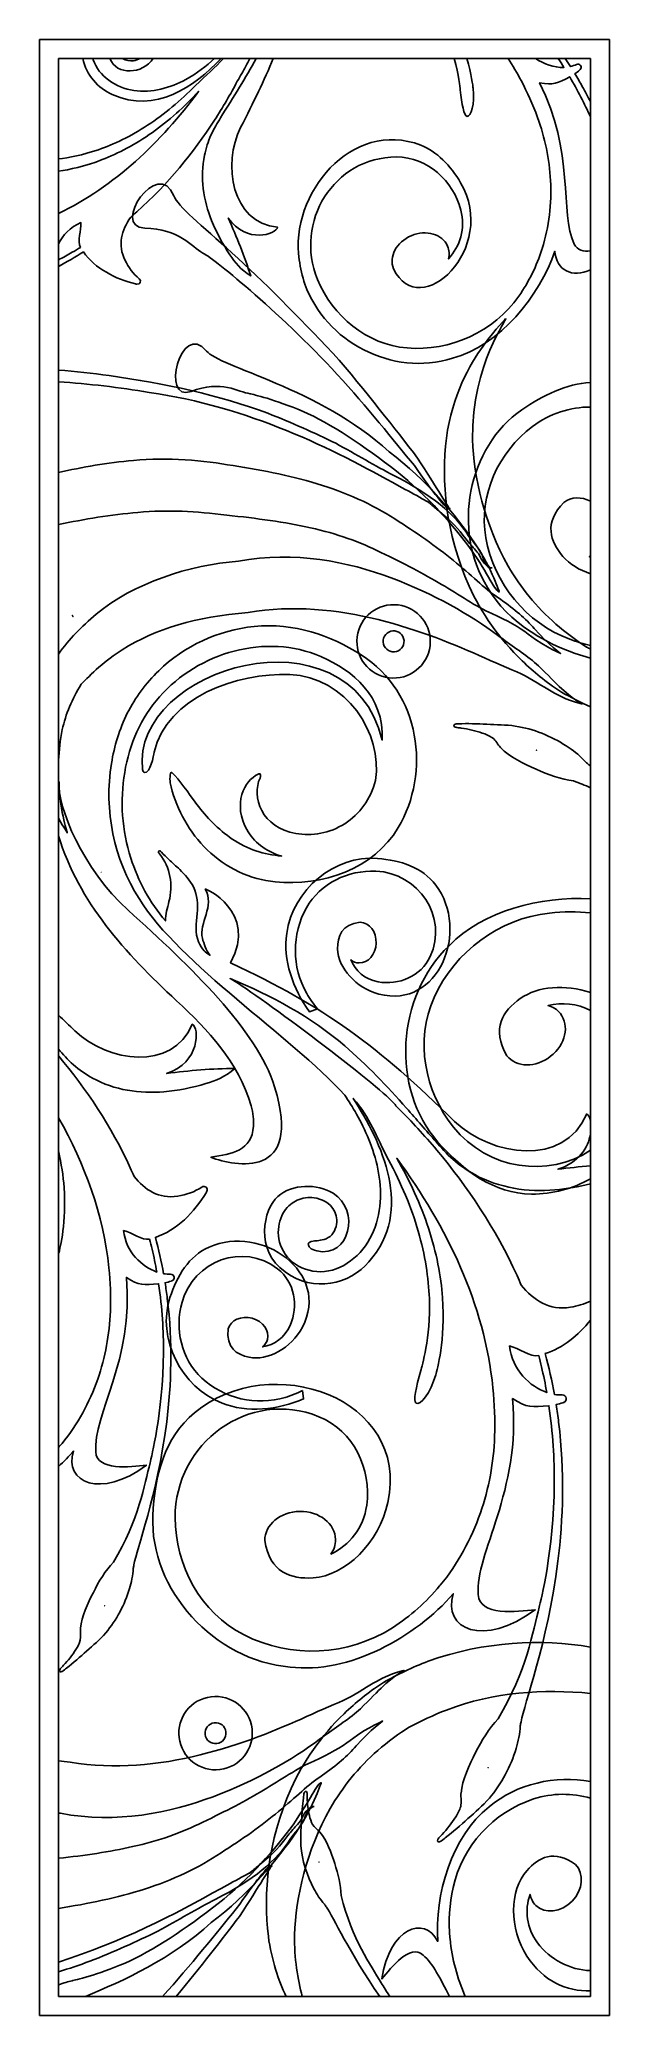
# Model space of a CAD drawing. Header units: centimetres. Extents: x -20 to -14.8, y -9 to 9.
import ezdxf

# ---------------------------------------------------------------- set-up
doc = ezdxf.new("R2010")
doc.units = ezdxf.units.CM
doc.header["$MEASUREMENT"] = 0
doc.layers.add('layer 1', color=7, linetype='Continuous')

msp = doc.modelspace()

# ---------------------------------------------------------------- linework, layer by layer
at = {"layer": 'layer 1', "color": 250}
for points, knots in [([(-14.8326, 9.00077), (-14.8326, 9.00077), (-20.02519, 9.00077), (-20.02519, 9.00077), (-20.02519, 9.00077), (-20.02519, 9.00077), (-20.02519, -9.00021), (-20.02519, -9.00021), (-20.02519, -9.00021), (-20.02519, -9.00021), (-14.8326, -9.00021), (-14.8326, -9.00021), (-14.8326, -9.00021), (-14.8326, -9.00021), (-14.8326, 9.00077), (-14.8326, 9.00077)], [0, 0, 0, 0, 0.2, 0.2, 0.2, 0.2, 0.4, 0.4, 0.4, 0.4, 0.6, 0.6, 0.6, 0.6, 1, 1, 1, 1]), ([(-18.34965, 8.82768), (-18.4244, 8.7444), (-18.50762, 8.67927), (-18.60461, 8.58103), (-18.60461, 8.58103), (-18.73958, 8.44385), (-18.88862, 8.31932), (-19.04083, 8.22005), (-19.04083, 8.22005), (-19.19289, 8.11992), (-19.34774, 8.046), (-19.48786, 7.99729), (-19.48786, 7.99729), (-19.63266, 7.94673), (-19.75921, 7.92352), (-19.8521, 7.91267), (-19.8521, 7.91267), (-19.8521, 7.91267), (-19.8521, 7.80143), (-19.8521, 7.80143), (-19.8521, 7.80143), (-19.75182, 7.81551), (-19.61212, 7.84473), (-19.45402, 7.90638), (-19.45402, 7.90638), (-19.30866, 7.96273), (-19.14998, 8.04615), (-18.99662, 8.1551), (-18.99662, 8.1551), (-18.84778, 8.26015), (-18.70456, 8.38844), (-18.57551, 8.52796), (-18.57551, 8.52796), (-18.92054, 8.06304), (-19.3414, 7.66302), (-19.8521, 7.41603), (-19.8521, 7.41603), (-19.8521, 7.41603), (-19.8521, 7.1364), (-19.8521, 7.1364), (-19.8521, 7.1364), (-19.8129, 7.21713), (-19.74624, 7.29169), (-19.64839, 7.33241), (-19.64839, 7.33241), (-19.64331, 7.2597), (-19.68592, 7.16561), (-19.65264, 7.10731), (-19.65264, 7.10731), (-19.67714, 7.09216), (-19.7019, 7.07748), (-19.7264, 7.06324), (-19.7264, 7.06324), (-19.76815, 7.03881), (-19.81012, 7.01548), (-19.8521, 6.99322), (-19.8521, 6.99322), (-19.8521, 6.99322), (-19.8521, 6.93419), (-19.8521, 6.93419), (-19.8521, 6.93419), (-19.77564, 6.97505), (-19.70004, 7.01881), (-19.62596, 7.0655), (-19.62596, 7.0655), (-19.5195, 6.9153), (-19.33139, 6.81818), (-19.15114, 6.77461), (-19.15114, 6.77461), (-19.14659, 6.77322), (-19.14196, 6.77227), (-19.1372, 6.77112), (-19.1372, 6.77112), (-19.1085, 6.76481), (-19.09497, 6.80457), (-19.11613, 6.8211), (-19.11613, 6.8211), (-19.17158, 6.86492), (-19.2152, 6.92562), (-19.24637, 6.98861), (-19.24637, 6.98861), (-19.31631, 7.13053), (-19.27592, 7.26465), (-19.19673, 7.38083), (-19.19673, 7.38083), (-19.17723, 7.39746), (-19.15812, 7.41435), (-19.13897, 7.43125), (-19.13897, 7.43125), (-18.85686, 7.68168), (-18.61932, 7.97319), (-18.43166, 8.26493), (-18.43166, 8.26493), (-18.35445, 8.38429), (-18.28531, 8.5033), (-18.22357, 8.61985), (-18.22357, 8.61985), (-18.20997, 8.64313), (-18.1964, 8.66662), (-18.18306, 8.69034), (-18.18306, 8.69034), (-18.15777, 8.73532), (-18.13276, 8.78114), (-18.10819, 8.82768), (-18.10819, 8.82768), (-18.10819, 8.82768), (-18.34965, 8.82768), (-18.34965, 8.82768)], [0, 0, 0, 0, 0.03571429, 0.03571429, 0.03571429, 0.03571429, 0.07142857, 0.07142857, 0.07142857, 0.07142857, 0.10714286, 0.10714286, 0.10714286, 0.10714286, 0.14285714, 0.14285714, 0.14285714, 0.14285714, 0.17857143, 0.17857143, 0.17857143, 0.17857143, 0.21428571, 0.21428571, 0.21428571, 0.21428571, 0.25, 0.25, 0.25, 0.25, 0.28571429, 0.28571429, 0.28571429, 0.28571429, 0.32142857, 0.32142857, 0.32142857, 0.32142857, 0.35714286, 0.35714286, 0.35714286, 0.35714286, 0.39285714, 0.39285714, 0.39285714, 0.39285714, 0.42857143, 0.42857143, 0.42857143, 0.42857143, 0.46428571, 0.46428571, 0.46428571, 0.46428571, 0.5, 0.5, 0.5, 0.5, 0.53571429, 0.53571429, 0.53571429, 0.53571429, 0.57142857, 0.57142857, 0.57142857, 0.57142857, 0.60714286, 0.60714286, 0.60714286, 0.60714286, 0.64285714, 0.64285714, 0.64285714, 0.64285714, 0.67857143, 0.67857143, 0.67857143, 0.67857143, 0.71428571, 0.71428571, 0.71428571, 0.71428571, 0.75, 0.75, 0.75, 0.75, 0.78571429, 0.78571429, 0.78571429, 0.78571429, 0.82142857, 0.82142857, 0.82142857, 0.82142857, 0.85714286, 0.85714286, 0.85714286, 0.85714286, 0.89285714, 0.89285714, 0.89285714, 0.89285714, 0.92857143, 0.92857143, 0.92857143, 0.92857143, 1, 1, 1, 1]), ([(-18.4305, 8.82768), (-18.50438, 8.75922), (-18.59146, 8.69128), (-18.69288, 8.63634), (-18.69288, 8.63634), (-18.83063, 8.56124), (-19.00067, 8.51182), (-19.16664, 8.53719), (-19.16664, 8.53719), (-19.32936, 8.56104), (-19.48812, 8.66739), (-19.53508, 8.81718), (-19.53508, 8.81718), (-19.53618, 8.82066), (-19.53722, 8.82416), (-19.53819, 8.82768), (-19.53819, 8.82768), (-19.53819, 8.82768), (-19.63034, 8.82768), (-19.63034, 8.82768), (-19.63034, 8.82768), (-19.59978, 8.67901), (-19.4927, 8.55662), (-19.36203, 8.49959), (-19.36203, 8.49959), (-18.96995, 8.32134), (-18.61803, 8.56987), (-18.37007, 8.82768), (-18.37007, 8.82768), (-18.37007, 8.82768), (-18.4305, 8.82768), (-18.4305, 8.82768)], [0, 0, 0, 0, 0.11111111, 0.11111111, 0.11111111, 0.11111111, 0.22222222, 0.22222222, 0.22222222, 0.22222222, 0.33333333, 0.33333333, 0.33333333, 0.33333333, 0.44444444, 0.44444444, 0.44444444, 0.44444444, 0.55555556, 0.55555556, 0.55555556, 0.55555556, 0.66666667, 0.66666667, 0.66666667, 0.66666667, 0.77777778, 0.77777778, 0.77777778, 0.77777778, 1, 1, 1, 1]), ([(-19.11161, 8.82768), (-19.12863, 8.8179), (-19.14798, 8.81079), (-19.16896, 8.80783), (-19.16896, 8.80783), (-19.20194, 8.80284), (-19.23945, 8.80856), (-19.26787, 8.82768), (-19.26787, 8.82768), (-19.26787, 8.82768), (-19.38421, 8.82768), (-19.38421, 8.82768), (-19.38421, 8.82768), (-19.32392, 8.67082), (-19.08454, 8.6833), (-18.9894, 8.82768), (-18.9894, 8.82768), (-18.9894, 8.82768), (-19.11161, 8.82768), (-19.11161, 8.82768)], [0, 0, 0, 0, 0.16666667, 0.16666667, 0.16666667, 0.16666667, 0.33333333, 0.33333333, 0.33333333, 0.33333333, 0.5, 0.5, 0.5, 0.5, 0.66666667, 0.66666667, 0.66666667, 0.66666667, 1, 1, 1, 1]), ([(-18.05068, 8.82768), (-18.09888, 8.73979), (-18.1502, 8.65301), (-18.2032, 8.56655), (-18.2032, 8.56655), (-18.25987, 8.47379), (-18.31805, 8.38111), (-18.37597, 8.28704), (-18.37597, 8.28704), (-18.4033, 8.2425), (-18.43741, 8.18822), (-18.46312, 8.12956), (-18.46312, 8.12956), (-18.48918, 8.07147), (-18.50956, 8.01008), (-18.52229, 7.94585), (-18.52229, 7.94585), (-18.5641, 7.74596), (-18.53151, 7.53395), (-18.45713, 7.35106), (-18.45713, 7.35106), (-18.41174, 7.23986), (-18.35673, 7.13731), (-18.29063, 7.04029), (-18.29063, 7.04029), (-18.24272, 6.96997), (-18.19505, 6.90498), (-18.10143, 6.84776), (-18.10143, 6.84776), (-18.15662, 7.02345), (-18.22863, 7.20341), (-18.3058, 7.37412), (-18.3058, 7.37412), (-18.14026, 7.1356), (-17.86663, 7.22588), (-17.85583, 7.29052), (-17.85583, 7.29052), (-18.2804, 7.33535), (-18.35755, 7.86346), (-18.19337, 8.20056), (-18.19337, 8.20056), (-18.07452, 8.4284), (-17.97714, 8.63126), (-17.89623, 8.82768), (-17.89623, 8.82768), (-17.89623, 8.82768), (-18.05068, 8.82768), (-18.05068, 8.82768)], [0, 0, 0, 0, 0.07692308, 0.07692308, 0.07692308, 0.07692308, 0.15384615, 0.15384615, 0.15384615, 0.15384615, 0.23076923, 0.23076923, 0.23076923, 0.23076923, 0.30769231, 0.30769231, 0.30769231, 0.30769231, 0.38461538, 0.38461538, 0.38461538, 0.38461538, 0.46153846, 0.46153846, 0.46153846, 0.46153846, 0.53846154, 0.53846154, 0.53846154, 0.53846154, 0.61538462, 0.61538462, 0.61538462, 0.61538462, 0.69230769, 0.69230769, 0.69230769, 0.69230769, 0.76923077, 0.76923077, 0.76923077, 0.76923077, 0.84615385, 0.84615385, 0.84615385, 0.84615385, 1, 1, 1, 1]), ([(-15.75527, 8.82768), (-15.71356, 8.76263), (-15.67438, 8.69575), (-15.63796, 8.62696), (-15.63796, 8.62696), (-15.58067, 8.51995), (-15.53049, 8.40778), (-15.48774, 8.29114), (-15.48774, 8.29114), (-15.42024, 8.10658), (-15.37985, 7.91123), (-15.36979, 7.71553), (-15.36979, 7.71553), (-15.35908, 7.50616), (-15.38277, 7.2959), (-15.44533, 7.09637), (-15.44533, 7.09637), (-15.44647, 7.09417), (-15.44728, 7.09133), (-15.44762, 7.08906), (-15.44762, 7.08906), (-15.4956, 6.93887), (-15.56527, 6.7951), (-15.65869, 6.66275), (-15.65869, 6.66275), (-15.88852, 6.33741), (-16.28147, 6.15816), (-16.67688, 6.19072), (-16.67688, 6.19072), (-17.04555, 6.22127), (-17.35552, 6.48129), (-17.49254, 6.81555), (-17.49254, 6.81555), (-17.70584, 7.33545), (-17.34622, 7.92941), (-16.77287, 7.93054), (-16.77287, 7.93054), (-16.48881, 7.93054), (-16.2552, 7.71269), (-16.18753, 7.44752), (-16.18753, 7.44752), (-16.14429, 7.2782), (-16.19398, 7.11725), (-16.2992, 7.0026), (-16.2992, 7.0026), (-16.28995, 7.04107), (-16.2922, 7.08111), (-16.30809, 7.11826), (-16.30809, 7.11826), (-16.35411, 7.22811), (-16.50181, 7.27096), (-16.63784, 7.21335), (-16.63784, 7.21335), (-16.77344, 7.15657), (-16.84597, 7.0208), (-16.79978, 6.91055), (-16.79978, 6.91055), (-16.56267, 6.41681), (-15.8393, 7.09924), (-16.18883, 7.69588), (-16.18883, 7.69588), (-16.27926, 7.85024), (-16.40923, 7.98436), (-16.55078, 8.03855), (-16.55078, 8.03855), (-17.18289, 8.28009), (-17.75082, 7.5911), (-17.6584, 6.99421), (-17.6584, 6.99421), (-17.64961, 6.91672), (-17.63223, 6.8428), (-17.60741, 6.77307), (-17.60741, 6.77307), (-17.42038, 6.24764), (-16.81185, 5.92508), (-16.2636, 6.09701), (-16.2636, 6.09701), (-15.83133, 6.21085), (-15.46702, 6.66725), (-15.33045, 7.07264), (-15.33045, 7.07264), (-15.31577, 6.89659), (-15.17303, 6.8259), (-15.00569, 6.90313), (-15.00569, 6.90313), (-15.00569, 6.90313), (-15.00569, 7.07435), (-15.00569, 7.07435), (-15.00569, 7.07435), (-15.06968, 7.06579), (-15.12478, 7.07962), (-15.15331, 7.13767), (-15.15331, 7.13767), (-15.29116, 7.41811), (-15.14635, 7.98511), (-15.46953, 8.60707), (-15.46953, 8.60707), (-15.34319, 8.58254), (-15.30792, 8.6027), (-15.19519, 8.6609), (-15.19519, 8.6609), (-15.12224, 8.53727), (-15.05945, 8.41419), (-15.00569, 8.29533), (-15.00569, 8.29533), (-15.00569, 8.29533), (-15.00569, 8.43286), (-15.00569, 8.43286), (-15.00569, 8.43286), (-15.02932, 8.47961), (-15.05409, 8.52626), (-15.08003, 8.5727), (-15.08003, 8.5727), (-15.10171, 8.61171), (-15.12434, 8.65059), (-15.14769, 8.689), (-15.14769, 8.689), (-15.13327, 8.69886), (-15.11907, 8.70955), (-15.10564, 8.72103), (-15.10564, 8.72103), (-15.10384, 8.72281), (-15.10184, 8.72445), (-15.09976, 8.72631), (-15.09976, 8.72631), (-15.07483, 8.74861), (-15.10287, 8.78658), (-15.13203, 8.77374), (-15.13203, 8.77374), (-15.15083, 8.7655), (-15.16948, 8.75938), (-15.1882, 8.75496), (-15.1882, 8.75496), (-15.2037, 8.77931), (-15.2195, 8.80356), (-15.23561, 8.82768), (-15.23561, 8.82768), (-15.23561, 8.82768), (-15.29954, 8.82768), (-15.29954, 8.82768), (-15.29954, 8.82768), (-15.28163, 8.80082), (-15.26419, 8.77389), (-15.24722, 8.74694), (-15.24722, 8.74694), (-15.33866, 8.74288), (-15.42898, 8.7766), (-15.50796, 8.82768), (-15.50796, 8.82768), (-15.50796, 8.82768), (-15.75527, 8.82768), (-15.75527, 8.82768)], [0, 0, 0, 0, 0.02564103, 0.02564103, 0.02564103, 0.02564103, 0.05128205, 0.05128205, 0.05128205, 0.05128205, 0.07692308, 0.07692308, 0.07692308, 0.07692308, 0.1025641, 0.1025641, 0.1025641, 0.1025641, 0.12820513, 0.12820513, 0.12820513, 0.12820513, 0.15384615, 0.15384615, 0.15384615, 0.15384615, 0.17948718, 0.17948718, 0.17948718, 0.17948718, 0.20512821, 0.20512821, 0.20512821, 0.20512821, 0.23076923, 0.23076923, 0.23076923, 0.23076923, 0.25641026, 0.25641026, 0.25641026, 0.25641026, 0.28205128, 0.28205128, 0.28205128, 0.28205128, 0.30769231, 0.30769231, 0.30769231, 0.30769231, 0.33333333, 0.33333333, 0.33333333, 0.33333333, 0.35897436, 0.35897436, 0.35897436, 0.35897436, 0.38461538, 0.38461538, 0.38461538, 0.38461538, 0.41025641, 0.41025641, 0.41025641, 0.41025641, 0.43589744, 0.43589744, 0.43589744, 0.43589744, 0.46153846, 0.46153846, 0.46153846, 0.46153846, 0.48717949, 0.48717949, 0.48717949, 0.48717949, 0.51282051, 0.51282051, 0.51282051, 0.51282051, 0.53846154, 0.53846154, 0.53846154, 0.53846154, 0.56410256, 0.56410256, 0.56410256, 0.56410256, 0.58974359, 0.58974359, 0.58974359, 0.58974359, 0.61538462, 0.61538462, 0.61538462, 0.61538462, 0.64102564, 0.64102564, 0.64102564, 0.64102564, 0.66666667, 0.66666667, 0.66666667, 0.66666667, 0.69230769, 0.69230769, 0.69230769, 0.69230769, 0.71794872, 0.71794872, 0.71794872, 0.71794872, 0.74358974, 0.74358974, 0.74358974, 0.74358974, 0.76923077, 0.76923077, 0.76923077, 0.76923077, 0.79487179, 0.79487179, 0.79487179, 0.79487179, 0.82051282, 0.82051282, 0.82051282, 0.82051282, 0.84615385, 0.84615385, 0.84615385, 0.84615385, 0.87179487, 0.87179487, 0.87179487, 0.87179487, 0.8974359, 0.8974359, 0.8974359, 0.8974359, 0.92307692, 0.92307692, 0.92307692, 0.92307692, 0.94871795, 0.94871795, 0.94871795, 0.94871795, 1, 1, 1, 1]), ([(-16.24707, 8.82768), (-16.20266, 8.67245), (-16.19512, 8.56426), (-16.19204, 8.54299), (-16.19204, 8.54299), (-16.17638, 8.41207), (-16.16144, 8.30629), (-16.13012, 8.3009), (-16.13012, 8.3009), (-16.0969, 8.29519), (-16.05741, 8.41308), (-16.07473, 8.55613), (-16.07473, 8.55613), (-16.07766, 8.57781), (-16.08841, 8.68093), (-16.13278, 8.82768), (-16.13278, 8.82768), (-16.13278, 8.82768), (-16.24707, 8.82768), (-16.24707, 8.82768)], [0, 0, 0, 0, 0.16666667, 0.16666667, 0.16666667, 0.16666667, 0.33333333, 0.33333333, 0.33333333, 0.33333333, 0.5, 0.5, 0.5, 0.5, 0.66666667, 0.66666667, 0.66666667, 0.66666667, 1, 1, 1, 1]), ([(-16.28421, 4.72329), (-16.28787, 4.72033), (-16.40521, 4.91353), (-16.58076, 5.18702), (-16.58076, 5.18702), (-16.78187, 5.44843), (-17.05276, 5.80009), (-17.35176, 6.14453), (-17.35176, 6.14453), (-17.66588, 6.46956), (-17.99241, 6.80676), (-18.2703, 7.05503), (-18.2703, 7.05503), (-18.54818, 7.30799), (-18.76765, 7.48482), (-18.80115, 7.5762), (-18.80115, 7.5762), (-18.94335, 7.93434), (-19.38021, 7.29002), (-19.06674, 7.28361), (-19.06674, 7.28361), (-18.7529, 7.27659), (-18.63965, 7.11241), (-18.53692, 7.05548), (-18.53692, 7.05548), (-18.47987, 7.03593), (-17.8476, 6.53088), (-17.31214, 5.9499), (-17.31214, 5.9499), (-17.0412, 5.65462), (-16.79934, 5.34585), (-16.61036, 5.11959), (-16.61036, 5.11959), (-16.44566, 4.8831), (-16.31524, 4.70837), (-16.28421, 4.72329)], [0, 0, 0, 0, 0.1, 0.1, 0.1, 0.1, 0.2, 0.2, 0.2, 0.2, 0.3, 0.3, 0.3, 0.3, 0.4, 0.4, 0.4, 0.4, 0.5, 0.5, 0.5, 0.5, 0.6, 0.6, 0.6, 0.6, 0.7, 0.7, 0.7, 0.7, 0.8, 0.8, 0.8, 0.8, 1, 1, 1, 1]), ([(-15.83497, 3.96894), (-15.83884, 3.96693), (-15.89339, 4.16104), (-16.06102, 4.41623), (-16.06102, 4.41623), (-16.23237, 4.66721), (-16.49988, 4.98769), (-16.83836, 5.24432), (-16.83836, 5.24432), (-17.47753, 5.82753), (-18.3945, 6.01904), (-18.50245, 6.16296), (-18.50245, 6.16296), (-18.74028, 6.44576), (-18.92358, 5.68922), (-18.64509, 5.79561), (-18.64509, 5.79561), (-18.3657, 5.9017), (-18.21501, 5.78935), (-18.10639, 5.77383), (-18.10639, 5.77383), (-18.07976, 5.76763), (-17.8829, 5.72199), (-17.62298, 5.61328), (-17.62298, 5.61328), (-17.38219, 5.50646), (-17.05716, 5.29118), (-16.77442, 5.06855), (-16.77442, 5.06855), (-16.49415, 4.84676), (-16.24722, 4.56701), (-16.09361, 4.35194), (-16.09361, 4.35194), (-15.93882, 4.13306), (-15.86951, 3.96476), (-15.83497, 3.96894)], [0, 0, 0, 0, 0.1, 0.1, 0.1, 0.1, 0.2, 0.2, 0.2, 0.2, 0.3, 0.3, 0.3, 0.3, 0.4, 0.4, 0.4, 0.4, 0.5, 0.5, 0.5, 0.5, 0.6, 0.6, 0.6, 0.6, 0.7, 0.7, 0.7, 0.7, 0.8, 0.8, 0.8, 0.8, 1, 1, 1, 1]), ([(-15.77901, 6.45808), (-15.77761, 6.45687), (-15.86069, 6.37794), (-15.9841, 6.20787), (-15.9841, 6.20787), (-16.10389, 6.03896), (-16.26647, 5.76144), (-16.31847, 5.36941), (-16.31847, 5.36941), (-16.36433, 4.98126), (-16.32905, 4.50965), (-16.11167, 4.02115), (-16.11167, 4.02115), (-16.00305, 3.77869), (-15.83811, 3.54348), (-15.62899, 3.34034), (-15.62899, 3.34034), (-15.51747, 3.23621), (-15.42219, 3.15429), (-15.2704, 3.05596), (-15.2704, 3.05596), (-15.18568, 3.00762), (-15.09723, 2.96269), (-15.00569, 2.92179), (-15.00569, 2.92179), (-15.00569, 2.92179), (-15.00569, 3.44772), (-15.00569, 3.44772), (-15.00569, 3.44772), (-15.01741, 3.45383), (-15.02907, 3.46002), (-15.04069, 3.46628), (-15.04069, 3.46628), (-15.11903, 3.51477), (-15.23592, 3.60071), (-15.32016, 3.67464), (-15.32016, 3.67464), (-15.49853, 3.8322), (-15.64549, 4.01063), (-15.75454, 4.20348), (-15.75454, 4.20348), (-15.97232, 4.58752), (-16.06743, 5.0132), (-16.081, 5.35599), (-16.081, 5.35599), (-16.08601, 6.05837), (-15.75277, 6.45912), (-15.77901, 6.45808)], [0, 0, 0, 0, 0.07692308, 0.07692308, 0.07692308, 0.07692308, 0.15384615, 0.15384615, 0.15384615, 0.15384615, 0.23076923, 0.23076923, 0.23076923, 0.23076923, 0.30769231, 0.30769231, 0.30769231, 0.30769231, 0.38461538, 0.38461538, 0.38461538, 0.38461538, 0.46153846, 0.46153846, 0.46153846, 0.46153846, 0.53846154, 0.53846154, 0.53846154, 0.53846154, 0.61538462, 0.61538462, 0.61538462, 0.61538462, 0.69230769, 0.69230769, 0.69230769, 0.69230769, 0.76923077, 0.76923077, 0.76923077, 0.76923077, 0.84615385, 0.84615385, 0.84615385, 0.84615385, 1, 1, 1, 1]), ([(-15.90062, 4.18633), (-15.9157, 4.17923), (-15.97843, 4.23661), (-15.98648, 4.28644), (-15.98648, 4.28644), (-16.00058, 4.34148), (-16.04997, 4.38984), (-16.11972, 4.48247), (-16.11972, 4.48247), (-16.2331, 4.67078), (-16.46058, 4.86162), (-16.798, 5.02901), (-16.798, 5.02901), (-16.96129, 5.11562), (-17.14369, 5.22156), (-17.32587, 5.32257), (-17.32587, 5.32257), (-17.52006, 5.4156), (-17.72638, 5.51153), (-17.94609, 5.59546), (-17.94609, 5.59546), (-18.38511, 5.7604), (-18.88575, 5.86805), (-19.39177, 5.93974), (-19.39177, 5.93974), (-19.54453, 5.95915), (-19.69829, 5.97583), (-19.8521, 5.98928), (-19.8521, 5.98928), (-19.8521, 5.98928), (-19.8521, 5.88291), (-19.8521, 5.88291), (-19.8521, 5.88291), (-19.57799, 5.86301), (-19.29711, 5.83319), (-19.02674, 5.78569), (-19.02674, 5.78569), (-18.12296, 5.65685), (-17.35445, 5.27431), (-16.74965, 4.93182), (-16.74965, 4.93182), (-16.67407, 4.89323), (-16.60551, 4.85385), (-16.53815, 4.81753), (-16.53815, 4.81753), (-16.53815, 4.81753), (-16.48839, 4.79059), (-16.48839, 4.79059), (-16.48839, 4.79059), (-16.48839, 4.79059), (-16.47602, 4.7841), (-16.47602, 4.7841), (-16.47602, 4.7841), (-16.50809, 4.80865), (-16.47862, 4.78507), (-16.48302, 4.78813), (-16.48302, 4.78813), (-16.48302, 4.78813), (-16.46132, 4.76887), (-16.46132, 4.76887), (-16.46132, 4.76887), (-16.43245, 4.74315), (-16.40402, 4.72002), (-16.37799, 4.69809), (-16.37799, 4.69809), (-16.26489, 4.60677), (-16.21214, 4.54807), (-16.14233, 4.45062), (-16.14233, 4.45062), (-16.1095, 4.41266), (-16.07951, 4.37849), (-16.05294, 4.34926), (-16.05294, 4.34926), (-16.02587, 4.32135), (-16.02527, 4.31435), (-16.00693, 4.28211), (-16.00693, 4.28211), (-15.98962, 4.23765), (-15.93531, 4.17737), (-15.90062, 4.18633)], [0, 0, 0, 0, 0.04761905, 0.04761905, 0.04761905, 0.04761905, 0.0952381, 0.0952381, 0.0952381, 0.0952381, 0.14285714, 0.14285714, 0.14285714, 0.14285714, 0.19047619, 0.19047619, 0.19047619, 0.19047619, 0.23809524, 0.23809524, 0.23809524, 0.23809524, 0.28571429, 0.28571429, 0.28571429, 0.28571429, 0.33333333, 0.33333333, 0.33333333, 0.33333333, 0.38095238, 0.38095238, 0.38095238, 0.38095238, 0.42857143, 0.42857143, 0.42857143, 0.42857143, 0.47619048, 0.47619048, 0.47619048, 0.47619048, 0.52380952, 0.52380952, 0.52380952, 0.52380952, 0.57142857, 0.57142857, 0.57142857, 0.57142857, 0.61904762, 0.61904762, 0.61904762, 0.61904762, 0.66666667, 0.66666667, 0.66666667, 0.66666667, 0.71428571, 0.71428571, 0.71428571, 0.71428571, 0.76190476, 0.76190476, 0.76190476, 0.76190476, 0.80952381, 0.80952381, 0.80952381, 0.80952381, 0.85714286, 0.85714286, 0.85714286, 0.85714286, 0.9047619, 0.9047619, 0.9047619, 0.9047619, 1, 1, 1, 1]), ([(-15.00569, 3.47982), (-15.06912, 3.4951), (-15.13203, 3.51425), (-15.19416, 3.53746), (-15.19416, 3.53746), (-15.59299, 3.68661), (-15.88514, 4.04413), (-15.95897, 4.46176), (-15.95897, 4.46176), (-16.02763, 4.85121), (-15.84308, 5.24236), (-15.53476, 5.4749), (-15.53476, 5.4749), (-15.37455, 5.5958), (-15.18841, 5.65274), (-15.00569, 5.65299), (-15.00569, 5.65299), (-15.00569, 5.65299), (-15.00569, 5.87757), (-15.00569, 5.87757), (-15.00569, 5.87757), (-15.22513, 5.86222), (-15.43553, 5.76123), (-15.63066, 5.62801), (-15.63066, 5.62801), (-16.12301, 5.29185), (-16.27031, 4.52908), (-15.9435, 4.00903), (-15.9435, 4.00903), (-15.7619, 3.68789), (-15.38022, 3.46421), (-15.00569, 3.36464), (-15.00569, 3.36464), (-15.00569, 3.36464), (-15.00569, 3.47982), (-15.00569, 3.47982)], [0, 0, 0, 0, 0.1, 0.1, 0.1, 0.1, 0.2, 0.2, 0.2, 0.2, 0.3, 0.3, 0.3, 0.3, 0.4, 0.4, 0.4, 0.4, 0.5, 0.5, 0.5, 0.5, 0.6, 0.6, 0.6, 0.6, 0.7, 0.7, 0.7, 0.7, 0.8, 0.8, 0.8, 0.8, 1, 1, 1, 1]), ([(-19.8521, 4.58333), (-19.61473, 4.63067), (-19.37386, 4.6719), (-19.13023, 4.69241), (-19.13023, 4.69241), (-18.84771, 4.71957), (-18.60436, 4.70092), (-18.31954, 4.66764), (-18.31954, 4.66764), (-18.0468, 4.63908), (-17.79083, 4.6058), (-17.55495, 4.55186), (-17.55495, 4.55186), (-17.31842, 4.49943), (-17.10423, 4.42401), (-16.91534, 4.32851), (-16.91534, 4.32851), (-16.70348, 4.22734), (-16.52823, 4.13611), (-16.36262, 4.03681), (-16.36262, 4.03681), (-16.20649, 3.9461), (-16.04751, 3.83062), (-15.90337, 3.77273), (-15.90337, 3.77273), (-15.7676, 3.70857), (-15.64891, 3.64487), (-15.57252, 3.58339), (-15.57252, 3.58339), (-15.3893, 3.44487), (-15.27583, 3.41226), (-15.27733, 3.4063), (-15.27733, 3.4063), (-15.27187, 3.40883), (-15.38244, 3.47837), (-15.51778, 3.63367), (-15.51778, 3.63367), (-15.59378, 3.72559), (-15.69852, 3.80929), (-15.8267, 3.9021), (-15.8267, 3.9021), (-15.95775, 3.98505), (-16.06481, 4.10082), (-16.22587, 4.23137), (-16.22587, 4.23137), (-16.37589, 4.35664), (-16.56188, 4.48897), (-16.74869, 4.60766), (-16.74869, 4.60766), (-16.95168, 4.74389), (-17.1904, 4.8572), (-17.44806, 4.93845), (-17.44806, 4.93845), (-17.70564, 5.02171), (-17.98145, 5.07645), (-18.2609, 5.11892), (-18.2609, 5.11892), (-18.52686, 5.16419), (-18.86232, 5.1988), (-19.1691, 5.16651), (-19.1691, 5.16651), (-19.40868, 5.14553), (-19.63585, 5.10482), (-19.8521, 5.05554), (-19.8521, 5.05554), (-19.8521, 5.05554), (-19.8521, 4.58333), (-19.8521, 4.58333)], [0, 0, 0, 0, 0.05555556, 0.05555556, 0.05555556, 0.05555556, 0.11111111, 0.11111111, 0.11111111, 0.11111111, 0.16666667, 0.16666667, 0.16666667, 0.16666667, 0.22222222, 0.22222222, 0.22222222, 0.22222222, 0.27777778, 0.27777778, 0.27777778, 0.27777778, 0.33333333, 0.33333333, 0.33333333, 0.33333333, 0.38888889, 0.38888889, 0.38888889, 0.38888889, 0.44444444, 0.44444444, 0.44444444, 0.44444444, 0.5, 0.5, 0.5, 0.5, 0.55555556, 0.55555556, 0.55555556, 0.55555556, 0.61111111, 0.61111111, 0.61111111, 0.61111111, 0.66666667, 0.66666667, 0.66666667, 0.66666667, 0.72222222, 0.72222222, 0.72222222, 0.72222222, 0.77777778, 0.77777778, 0.77777778, 0.77777778, 0.83333333, 0.83333333, 0.83333333, 0.83333333, 0.88888889, 0.88888889, 0.88888889, 0.88888889, 1, 1, 1, 1]), ([(-15.00569, 4.28628), (-15.00945, 4.28815), (-15.01321, 4.29006), (-15.01694, 4.29203), (-15.01694, 4.29203), (-15.01318, 4.29211), (-15.00943, 4.2923), (-15.00569, 4.29257), (-15.00569, 4.29257), (-15.00569, 4.29257), (-15.00569, 4.79523), (-15.00569, 4.79523), (-15.00569, 4.79523), (-15.08843, 4.83667), (-15.18114, 4.83592), (-15.2482, 4.78452), (-15.2482, 4.78452), (-15.4322, 4.59712), (-15.37302, 4.42864), (-15.2565, 4.2923), (-15.2565, 4.2923), (-15.19537, 4.22076), (-15.10737, 4.16724), (-15.00569, 4.13454), (-15.00569, 4.13454), (-15.00569, 4.13454), (-15.00569, 4.28628), (-15.00569, 4.28628)], [0, 0, 0, 0, 0.125, 0.125, 0.125, 0.125, 0.25, 0.25, 0.25, 0.25, 0.375, 0.375, 0.375, 0.375, 0.5, 0.5, 0.5, 0.5, 0.625, 0.625, 0.625, 0.625, 0.75, 0.75, 0.75, 0.75, 1, 1, 1, 1]), ([(-19.8521, 2.43562), (-19.84758, 2.52261), (-19.83691, 2.61615), (-19.81745, 2.71503), (-19.81745, 2.71503), (-19.78742, 2.85208), (-19.72927, 2.99212), (-19.64595, 3.12683), (-19.64595, 3.12683), (-19.56654, 3.21031), (-19.41674, 3.35288), (-19.27263, 3.44069), (-19.27263, 3.44069), (-18.95775, 3.63651), (-18.60698, 3.73975), (-18.12461, 3.78101), (-18.12461, 3.78101), (-17.31625, 3.9226), (-16.49497, 3.60398), (-15.97068, 3.36719), (-15.97068, 3.36719), (-15.83759, 3.30483), (-15.69062, 3.24768), (-15.60028, 3.20353), (-15.60028, 3.20353), (-15.50024, 3.14922), (-15.41063, 3.08805), (-15.33423, 3.04686), (-15.33423, 3.04686), (-15.17951, 2.96182), (-15.08231, 2.94892), (-15.08395, 2.9466), (-15.08395, 2.9466), (-15.08255, 2.94862), (-15.16984, 2.99106), (-15.2903, 3.10684), (-15.2903, 3.10684), (-15.35193, 3.16451), (-15.41847, 3.24097), (-15.51433, 3.32692), (-15.51433, 3.32692), (-15.6246, 3.4157), (-15.72501, 3.47999), (-15.85212, 3.57325), (-15.85212, 3.57325), (-16.09839, 3.7584), (-16.43215, 3.95058), (-16.82171, 4.09696), (-16.82171, 4.09696), (-17.21383, 4.24302), (-17.70042, 4.34462), (-18.21339, 4.24802), (-18.21339, 4.24802), (-18.65247, 4.21779), (-19.1735, 4.04757), (-19.50823, 3.76542), (-19.50823, 3.76542), (-19.64739, 3.64844), (-19.7526, 3.54239), (-19.8521, 3.40231), (-19.8521, 3.40231), (-19.8521, 3.40231), (-19.8521, 2.43562), (-19.8521, 2.43562)], [0, 0, 0, 0, 0.05882353, 0.05882353, 0.05882353, 0.05882353, 0.11764706, 0.11764706, 0.11764706, 0.11764706, 0.17647059, 0.17647059, 0.17647059, 0.17647059, 0.23529412, 0.23529412, 0.23529412, 0.23529412, 0.29411765, 0.29411765, 0.29411765, 0.29411765, 0.35294118, 0.35294118, 0.35294118, 0.35294118, 0.41176471, 0.41176471, 0.41176471, 0.41176471, 0.47058824, 0.47058824, 0.47058824, 0.47058824, 0.52941176, 0.52941176, 0.52941176, 0.52941176, 0.58823529, 0.58823529, 0.58823529, 0.58823529, 0.64705882, 0.64705882, 0.64705882, 0.64705882, 0.70588235, 0.70588235, 0.70588235, 0.70588235, 0.76470588, 0.76470588, 0.76470588, 0.76470588, 0.82352941, 0.82352941, 0.82352941, 0.82352941, 0.88235294, 0.88235294, 0.88235294, 0.88235294, 1, 1, 1, 1]), ([(-19.11809, 1.17408), (-18.7411, 0.56782), (-17.74577, -0.06671), (-17.2447, -0.61608), (-17.2447, -0.61608), (-17.21009, -0.66708), (-17.17359, -0.72547), (-17.13641, -0.78982), (-17.13641, -0.78982), (-17.05915, -0.92808), (-16.98136, -1.09779), (-16.94255, -1.29069), (-16.94255, -1.29069), (-16.90363, -1.4816), (-16.90694, -1.70147), (-16.99757, -1.88925), (-16.99757, -1.88925), (-17.08521, -2.07372), (-17.26934, -2.22343), (-17.46427, -2.22456), (-17.46427, -2.22456), (-17.5591, -2.22527), (-17.65281, -2.19163), (-17.72037, -2.13616), (-17.72037, -2.13616), (-17.78857, -2.08057), (-17.83014, -2.00172), (-17.84383, -1.92585), (-17.84383, -1.92585), (-17.85795, -1.84868), (-17.84496, -1.77472), (-17.81826, -1.7158), (-17.81826, -1.7158), (-17.79206, -1.6569), (-17.7503, -1.61554), (-17.70968, -1.59022), (-17.70968, -1.59022), (-17.62647, -1.53952), (-17.55887, -1.5492), (-17.54576, -1.54831), (-17.54576, -1.54831), (-17.48934, -1.55416), (-17.40566, -1.57136), (-17.35212, -1.64883), (-17.35212, -1.64883), (-17.32643, -1.68692), (-17.31108, -1.73923), (-17.3197, -1.79334), (-17.3197, -1.79334), (-17.32771, -1.84709), (-17.36043, -1.9034), (-17.41387, -1.92346), (-17.41387, -1.92346), (-17.46667, -1.9433), (-17.50364, -1.94079), (-17.53078, -1.94557), (-17.53078, -1.94557), (-17.55776, -1.94871), (-17.57644, -1.95634), (-17.57642, -1.97452), (-17.57642, -1.97452), (-17.5772, -1.99134), (-17.55631, -2.02272), (-17.50016, -2.03483), (-17.50016, -2.03483), (-17.19861, -2.10449), (-17.09955, -1.66296), (-17.35084, -1.50975), (-17.35084, -1.50975), (-17.49713, -1.42057), (-17.72092, -1.42413), (-17.85397, -1.53797), (-17.85397, -1.53797), (-17.98811, -1.65277), (-18.06218, -2.03835), (-17.78875, -2.22437), (-17.78875, -2.22437), (-17.52672, -2.42172), (-17.19753, -2.3368), (-17.02417, -2.13491), (-17.02417, -2.13491), (-16.60766, -1.66448), (-16.91053, -1.04507), (-17.167, -0.64633), (-17.167, -0.64633), (-17.00933, -0.82431), (-16.96394, -0.98463), (-16.84472, -1.20608), (-16.84472, -1.20608), (-16.73106, -1.41631), (-16.63757, -1.63864), (-16.57523, -1.85552), (-16.57523, -1.85552), (-16.51179, -2.07254), (-16.48048, -2.28331), (-16.47375, -2.46742), (-16.47375, -2.46742), (-16.45971, -2.83703), (-16.54303, -3.08737), (-16.55215, -3.12431), (-16.55215, -3.12431), (-16.59406, -3.27774), (-16.62538, -3.40274), (-16.59282, -3.42298), (-16.59282, -3.42298), (-16.55829, -3.44444), (-16.46064, -3.33061), (-16.41506, -3.16287), (-16.41506, -3.16287), (-16.40474, -3.12271), (-16.32472, -2.84906), (-16.35349, -2.46039), (-16.35349, -2.46039), (-16.3674, -2.26728), (-16.40856, -2.04849), (-16.48199, -1.82671), (-16.48199, -1.82671), (-16.55244, -1.61172), (-16.65252, -1.39494), (-16.7711, -1.19088), (-16.7711, -1.19088), (-16.31044, -1.81687), (-15.97209, -2.52044), (-15.89476, -3.28196), (-15.89476, -3.28196), (-15.87931, -3.42756), (-15.87413, -3.57571), (-15.8793, -3.72547), (-15.8793, -3.72547), (-15.88763, -3.96239), (-15.93116, -4.19906), (-16.00875, -4.42234), (-16.00875, -4.42234), (-16.09181, -4.66121), (-16.21372, -4.88545), (-16.37421, -5.08005), (-16.37421, -5.08005), (-16.37648, -5.082), (-16.37868, -5.08481), (-16.3801, -5.08719), (-16.3801, -5.08719), (-16.5019, -5.23327), (-16.64502, -5.36233), (-16.80951, -5.46784), (-16.80951, -5.46784), (-17.21404, -5.72714), (-17.73459, -5.74912), (-18.16173, -5.53324), (-18.16173, -5.53324), (-18.55992, -5.33176), (-18.78832, -4.90045), (-18.78974, -4.46466), (-18.78974, -4.46466), (-18.79215, -3.78679), (-18.12062, -3.28617), (-17.4793, -3.54517), (-17.4793, -3.54517), (-17.16182, -3.6741), (-16.99961, -4.02362), (-17.04435, -4.3507), (-17.04435, -4.3507), (-17.07288, -4.55958), (-17.20146, -4.7169), (-17.3711, -4.79727), (-17.3711, -4.79727), (-17.3433, -4.75848), (-17.32764, -4.71271), (-17.32854, -4.66398), (-17.32854, -4.66398), (-17.33011, -4.52031), (-17.47574, -4.40537), (-17.65393, -4.40803), (-17.65393, -4.40803), (-17.83125, -4.40993), (-17.97393, -4.52875), (-17.97236, -4.67294), (-17.97236, -4.67294), (-17.92758, -4.96591), (-17.73539, -5.02644), (-17.53342, -5.01345), (-17.53342, -5.01345), (-17.23897, -4.99454), (-16.92983, -4.69418), (-16.85169, -4.32717), (-16.85169, -4.32717), (-16.64787, -3.36971), (-17.9207, -2.93301), (-18.61396, -3.50907), (-18.61396, -3.50907), (-18.88779, -3.73661), (-18.97696, -4.0847), (-18.99291, -4.44768), (-18.99291, -4.44768), (-19.02241, -5.11978), (-18.43317, -5.76888), (-17.74237, -5.82556), (-17.74237, -5.82556), (-17.20756, -5.89455), (-16.59323, -5.54982), (-16.25659, -5.15873), (-16.25659, -5.15873), (-16.3568, -5.47975), (-15.98158, -5.65244), (-15.50911, -5.30477), (-15.50911, -5.30477), (-15.67958, -5.32074), (-16.01499, -5.36427), (-16.02909, -5.16646), (-16.02909, -5.16646), (-16.05586, -4.79045), (-15.63665, -4.22247), (-15.71554, -3.38064), (-15.71554, -3.38064), (-15.58547, -3.4654), (-15.53691, -3.45887), (-15.38449, -3.445), (-15.38449, -3.445), (-15.34745, -3.69465), (-15.33399, -3.93321), (-15.33508, -4.14954), (-15.33508, -4.14954), (-15.34195, -4.78492), (-15.46053, -5.22161), (-15.47203, -5.28023), (-15.47203, -5.28023), (-15.53076, -5.50168), (-15.5861, -5.85871), (-15.84775, -6.29776), (-15.84775, -6.29776), (-15.93, -6.3825), (-15.99722, -6.49629), (-16.05349, -6.60582), (-16.05349, -6.60582), (-16.11092, -6.71837), (-16.17404, -6.85415), (-16.18527, -6.97406), (-16.18527, -6.97406), (-16.18554, -6.97475), (-16.18553, -6.97507), (-16.1853, -6.97584), (-16.1853, -6.97584), (-16.18541, -6.97635), (-16.18557, -6.97685), (-16.18565, -6.97759), (-16.18565, -6.97759), (-16.188, -7.01787), (-16.1782, -7.05329), (-16.18827, -7.09569), (-16.18827, -7.09569), (-16.19589, -7.12858), (-16.21489, -7.16212), (-16.23316, -7.19144), (-16.23316, -7.19144), (-16.26927, -7.24959), (-16.31343, -7.30297), (-16.35822, -7.35293), (-16.35822, -7.35293), (-16.36693, -7.36206), (-16.37853, -7.37203), (-16.38758, -7.38323), (-16.38758, -7.38323), (-16.3917, -7.38782), (-16.39517, -7.39271), (-16.39775, -7.39767), (-16.39775, -7.39767), (-16.40522, -7.4122), (-16.39425, -7.42295), (-16.38216, -7.41881), (-16.38216, -7.41881), (-16.37967, -7.41824), (-16.37679, -7.41688), (-16.37404, -7.41529), (-16.37404, -7.41529), (-16.35847, -7.40721), (-16.3418, -7.39222), (-16.32831, -7.38161), (-16.32831, -7.38161), (-16.25792, -7.32708), (-16.18954, -7.26741), (-16.12201, -7.20679), (-16.12201, -7.20679), (-16.05546, -7.14702), (-15.9872, -7.0907), (-15.92646, -7.02021), (-15.92646, -7.02021), (-15.81614, -6.89126), (-15.73254, -6.73135), (-15.6834, -6.56715), (-15.6834, -6.56715), (-15.66487, -6.50603), (-15.64741, -6.42968), (-15.64601, -6.36238), (-15.64601, -6.36238), (-15.643, -6.34969), (-15.64041, -6.33693), (-15.63781, -6.32368), (-15.63781, -6.32368), (-15.61046, -6.16424), (-15.39987, -5.6232), (-15.30214, -4.86069), (-15.30214, -4.86069), (-15.25463, -4.48044), (-15.2399, -4.04546), (-15.29581, -3.59586), (-15.29581, -3.59586), (-15.30234, -3.54241), (-15.30998, -3.48869), (-15.31865, -3.43516), (-15.31865, -3.43516), (-15.29805, -3.43068), (-15.27733, -3.42518), (-15.25711, -3.41845), (-15.25711, -3.41845), (-15.2543, -3.41728), (-15.25132, -3.41635), (-15.24815, -3.41522), (-15.24815, -3.41522), (-15.21016, -3.40161), (-15.22426, -3.34644), (-15.26268, -3.34756), (-15.26268, -3.34756), (-15.28744, -3.34823), (-15.31106, -3.34659), (-15.33398, -3.34305), (-15.33398, -3.34305), (-15.3567, -3.21888), (-15.38454, -3.09446), (-15.41794, -2.97106), (-15.41794, -2.97106), (-15.25809, -2.91833), (-15.11625, -2.80255), (-15.00569, -2.6661), (-15.00569, -2.6661), (-15.00569, -2.6661), (-15.00569, -2.49204), (-15.00569, -2.49204), (-15.00569, -2.49204), (-15.06311, -2.52011), (-15.12616, -2.53835), (-15.18828, -2.54847), (-15.18828, -2.54847), (-15.38225, -2.57975), (-15.52675, -2.48292), (-15.6358, -2.34655), (-15.6358, -2.34655), (-15.64843, -2.31734), (-15.66151, -2.2885), (-15.67459, -2.2596), (-15.67459, -2.2596), (-15.86904, -1.83341), (-16.12849, -1.44514), (-16.40641, -1.11601), (-16.40641, -1.11601), (-16.51995, -0.98083), (-16.63603, -0.85536), (-16.75188, -0.73958), (-16.75188, -0.73958), (-16.77456, -0.71494), (-16.79751, -0.69028), (-16.82078, -0.66578), (-16.82078, -0.66578), (-16.99969, -0.47782), (-18.10186, 0.34868), (-18.28838, 0.44626), (-18.28838, 0.44626), (-17.91475, 0.2939), (-17.55084, 0.09583), (-17.24467, -0.16785), (-17.24467, -0.16785), (-17.04265, -0.33887), (-16.85963, -0.53255), (-16.68118, -0.73483), (-16.68118, -0.73483), (-16.59172, -0.83591), (-16.50291, -0.93877), (-16.41236, -1.04182), (-16.41236, -1.04182), (-16.36944, -1.09051), (-16.31745, -1.15079), (-16.25718, -1.20269), (-16.25718, -1.20269), (-16.19772, -1.25481), (-16.13227, -1.30139), (-16.06066, -1.33992), (-16.06066, -1.33992), (-15.83861, -1.46243), (-15.57505, -1.50103), (-15.33081, -1.47941), (-15.33081, -1.47941), (-15.21922, -1.46938), (-15.11145, -1.45114), (-15.00569, -1.42441), (-15.00569, -1.42441), (-15.00569, -1.42441), (-15.00569, -1.25976), (-15.00569, -1.25976), (-15.00569, -1.25976), (-15.1054, -1.26812), (-15.20503, -1.27889), (-15.30302, -1.29136), (-15.30302, -1.29136), (-15.10994, -1.22977), (-15.02774, -1.08977), (-15.00569, -0.9725), (-15.00569, -0.9725), (-15.00569, -0.9725), (-15.00569, -0.84555), (-15.00569, -0.84555), (-15.00569, -0.84555), (-15.01266, -0.81604), (-15.02482, -0.79511), (-15.03973, -0.78766), (-15.03973, -0.78766), (-15.24773, -1.27533), (-15.90279, -1.17439), (-16.24311, -0.85659), (-16.24311, -0.85659), (-16.93563, -0.17319), (-17.42529, 0.18862), (-18.28398, 0.58867), (-18.28398, 0.58867), (-18.03457, 1.06011), (-18.52055, 1.271), (-18.516, 1.26127), (-18.516, 1.26127), (-18.42491, 1.10636), (-18.57527, 0.94963), (-18.54163, 0.81281), (-18.54163, 0.81281), (-18.52699, 0.76196), (-18.50786, 0.70664), (-18.47348, 0.65914), (-18.47348, 0.65914), (-18.48306, 0.66569), (-18.51826, 0.69154), (-18.52451, 0.69826), (-18.52451, 0.69826), (-18.54641, 0.72182), (-18.56323, 0.74976), (-18.57608, 0.7793), (-18.57608, 0.7793), (-18.61197, 0.862), (-18.59803, 0.95187), (-18.58955, 1.03846), (-18.58955, 1.03846), (-18.58105, 1.12277), (-18.58526, 1.20417), (-18.62361, 1.28072), (-18.62361, 1.28072), (-18.6542, 1.34173), (-18.69964, 1.39334), (-18.74838, 1.43961), (-18.74838, 1.43961), (-18.78058, 1.47049), (-18.81363, 1.50071), (-18.84666, 1.5312), (-18.84666, 1.5312), (-18.86926, 1.55226), (-18.89287, 1.5732), (-18.91363, 1.59669), (-18.91363, 1.59669), (-18.91658, 1.60006), (-18.91938, 1.60368), (-18.92235, 1.60679), (-18.92235, 1.60679), (-18.9318, 1.61785), (-18.94873, 1.60382), (-18.93977, 1.5926), (-18.93977, 1.5926), (-18.93681, 1.58881), (-18.93378, 1.58533), (-18.93079, 1.58195), (-18.93079, 1.58195), (-18.83247, 1.46227), (-18.80766, 1.29564), (-18.84565, 1.14745), (-18.84565, 1.14745), (-18.86019, 1.08973), (-18.87985, 1.03131), (-18.87817, 0.97147), (-18.87817, 0.97147), (-19.0195, 1.13982), (-19.12817, 1.33466), (-19.19323, 1.54348), (-19.19323, 1.54348), (-19.27389, 1.79535), (-19.29323, 2.06486), (-19.24942, 2.32281), (-19.24942, 2.32281), (-19.20681, 2.58321), (-19.10193, 2.82326), (-18.93237, 3.01326), (-18.93237, 3.01326), (-18.57758, 3.41628), (-17.962, 3.59766), (-17.46084, 3.37883), (-17.46084, 3.37883), (-17.16778, 3.25089), (-16.88719, 3.02108), (-16.9025, 2.61818), (-16.9025, 2.61818), (-17.20512, 3.85919), (-19.19131, 3.28038), (-19.08728, 2.35159), (-19.08728, 2.35159), (-19.08602, 2.33513), (-19.07773, 2.32674), (-19.06801, 2.32447), (-19.06801, 2.32447), (-19.01552, 2.31212), (-18.98588, 2.47871), (-18.9802, 2.5073), (-18.9802, 2.5073), (-18.86302, 3.01275), (-18.22831, 3.23279), (-17.74514, 3.21515), (-17.74514, 3.21515), (-17.23077, 3.19635), (-16.89447, 2.67369), (-16.96488, 2.25088), (-16.96488, 2.25088), (-17.00681, 2.08154), (-17.10899, 1.94393), (-17.24511, 1.85685), (-17.24511, 1.85685), (-17.38042, 1.77007), (-17.54422, 1.73975), (-17.69001, 1.76797), (-17.69001, 1.76797), (-17.84463, 1.79644), (-17.94522, 1.87315), (-18.00065, 1.97572), (-18.00065, 1.97572), (-18.0549, 2.07596), (-18.05491, 2.18921), (-18.01608, 2.27322), (-18.01608, 2.27322), (-18.01502, 2.27522), (-18.01411, 2.27731), (-18.01308, 2.27962), (-18.01308, 2.27962), (-18.00968, 2.28714), (-18.01036, 2.31997), (-18.02812, 2.31172), (-18.02812, 2.31172), (-18.03013, 2.31063), (-18.03267, 2.30953), (-18.03457, 2.30843), (-18.03457, 2.30843), (-18.09721, 2.27581), (-18.15524, 2.21318), (-18.18111, 2.12339), (-18.18111, 2.12339), (-18.20855, 2.03146), (-18.19907, 1.91161), (-18.13753, 1.80349), (-18.13753, 1.80349), (-18.07743, 1.69463), (-17.96519, 1.60257), (-17.82492, 1.5637), (-17.82492, 1.5637), (-17.82331, 1.5631), (-17.82197, 1.56291), (-17.82019, 1.56235), (-17.82019, 1.56235), (-17.97839, 1.57486), (-18.13577, 1.62393), (-18.26919, 1.71736), (-18.26919, 1.71736), (-18.39886, 1.80334), (-18.50474, 1.91866), (-18.59066, 2.0315), (-18.59066, 2.0315), (-18.67703, 2.14417), (-18.74401, 2.25457), (-18.82079, 2.32255), (-18.82079, 2.32255), (-18.83763, 2.3372), (-18.83982, 2.23953), (-18.83252, 2.21683), (-18.83252, 2.21683), (-18.83098, 2.20884), (-18.82884, 2.20094), (-18.82707, 2.19349), (-18.82707, 2.19349), (-18.77147, 1.9808), (-18.66, 1.77538), (-18.49717, 1.6184), (-18.49717, 1.6184), (-18.33083, 1.45546), (-18.10158, 1.34719), (-17.87875, 1.32764), (-17.87875, 1.32764), (-17.45154, 1.27965), (-16.97762, 1.44796), (-16.75667, 1.82133), (-16.75667, 1.82133), (-16.46218, 2.31969), (-16.54977, 3.04679), (-17.09583, 3.39548), (-17.09583, 3.39548), (-17.37447, 3.5734), (-17.70584, 3.68995), (-18.06938, 3.65374), (-18.06938, 3.65374), (-18.39599, 3.62121), (-18.70674, 3.47511), (-18.93941, 3.25044), (-18.93941, 3.25044), (-19.05566, 3.13752), (-19.15255, 3.00611), (-19.22528, 2.8625), (-19.22528, 2.8625), (-19.29783, 2.71871), (-19.34422, 2.56331), (-19.36974, 2.4062), (-19.36974, 2.4062), (-19.44022, 1.97976), (-19.34707, 1.53341), (-19.11809, 1.17408)], [0, 0, 0, 0, 0.00641026, 0.00641026, 0.00641026, 0.00641026, 0.01282051, 0.01282051, 0.01282051, 0.01282051, 0.01923077, 0.01923077, 0.01923077, 0.01923077, 0.02564103, 0.02564103, 0.02564103, 0.02564103, 0.03205128, 0.03205128, 0.03205128, 0.03205128, 0.03846154, 0.03846154, 0.03846154, 0.03846154, 0.04487179, 0.04487179, 0.04487179, 0.04487179, 0.05128205, 0.05128205, 0.05128205, 0.05128205, 0.05769231, 0.05769231, 0.05769231, 0.05769231, 0.06410256, 0.06410256, 0.06410256, 0.06410256, 0.07051282, 0.07051282, 0.07051282, 0.07051282, 0.07692308, 0.07692308, 0.07692308, 0.07692308, 0.08333333, 0.08333333, 0.08333333, 0.08333333, 0.08974359, 0.08974359, 0.08974359, 0.08974359, 0.09615385, 0.09615385, 0.09615385, 0.09615385, 0.1025641, 0.1025641, 0.1025641, 0.1025641, 0.10897436, 0.10897436, 0.10897436, 0.10897436, 0.11538462, 0.11538462, 0.11538462, 0.11538462, 0.12179487, 0.12179487, 0.12179487, 0.12179487, 0.12820513, 0.12820513, 0.12820513, 0.12820513, 0.13461538, 0.13461538, 0.13461538, 0.13461538, 0.14102564, 0.14102564, 0.14102564, 0.14102564, 0.1474359, 0.1474359, 0.1474359, 0.1474359, 0.15384615, 0.15384615, 0.15384615, 0.15384615, 0.16025641, 0.16025641, 0.16025641, 0.16025641, 0.16666667, 0.16666667, 0.16666667, 0.16666667, 0.17307692, 0.17307692, 0.17307692, 0.17307692, 0.17948718, 0.17948718, 0.17948718, 0.17948718, 0.18589744, 0.18589744, 0.18589744, 0.18589744, 0.19230769, 0.19230769, 0.19230769, 0.19230769, 0.19871795, 0.19871795, 0.19871795, 0.19871795, 0.20512821, 0.20512821, 0.20512821, 0.20512821, 0.21153846, 0.21153846, 0.21153846, 0.21153846, 0.21794872, 0.21794872, 0.21794872, 0.21794872, 0.22435897, 0.22435897, 0.22435897, 0.22435897, 0.23076923, 0.23076923, 0.23076923, 0.23076923, 0.23717949, 0.23717949, 0.23717949, 0.23717949, 0.24358974, 0.24358974, 0.24358974, 0.24358974, 0.25, 0.25, 0.25, 0.25, 0.25641026, 0.25641026, 0.25641026, 0.25641026, 0.26282051, 0.26282051, 0.26282051, 0.26282051, 0.26923077, 0.26923077, 0.26923077, 0.26923077, 0.27564103, 0.27564103, 0.27564103, 0.27564103, 0.28205128, 0.28205128, 0.28205128, 0.28205128, 0.28846154, 0.28846154, 0.28846154, 0.28846154, 0.29487179, 0.29487179, 0.29487179, 0.29487179, 0.30128205, 0.30128205, 0.30128205, 0.30128205, 0.30769231, 0.30769231, 0.30769231, 0.30769231, 0.31410256, 0.31410256, 0.31410256, 0.31410256, 0.32051282, 0.32051282, 0.32051282, 0.32051282, 0.32692308, 0.32692308, 0.32692308, 0.32692308, 0.33333333, 0.33333333, 0.33333333, 0.33333333, 0.33974359, 0.33974359, 0.33974359, 0.33974359, 0.34615385, 0.34615385, 0.34615385, 0.34615385, 0.3525641, 0.3525641, 0.3525641, 0.3525641, 0.35897436, 0.35897436, 0.35897436, 0.35897436, 0.36538462, 0.36538462, 0.36538462, 0.36538462, 0.37179487, 0.37179487, 0.37179487, 0.37179487, 0.37820513, 0.37820513, 0.37820513, 0.37820513, 0.38461538, 0.38461538, 0.38461538, 0.38461538, 0.39102564, 0.39102564, 0.39102564, 0.39102564, 0.3974359, 0.3974359, 0.3974359, 0.3974359, 0.40384615, 0.40384615, 0.40384615, 0.40384615, 0.41025641, 0.41025641, 0.41025641, 0.41025641, 0.41666667, 0.41666667, 0.41666667, 0.41666667, 0.42307692, 0.42307692, 0.42307692, 0.42307692, 0.42948718, 0.42948718, 0.42948718, 0.42948718, 0.43589744, 0.43589744, 0.43589744, 0.43589744, 0.44230769, 0.44230769, 0.44230769, 0.44230769, 0.44871795, 0.44871795, 0.44871795, 0.44871795, 0.45512821, 0.45512821, 0.45512821, 0.45512821, 0.46153846, 0.46153846, 0.46153846, 0.46153846, 0.46794872, 0.46794872, 0.46794872, 0.46794872, 0.47435897, 0.47435897, 0.47435897, 0.47435897, 0.48076923, 0.48076923, 0.48076923, 0.48076923, 0.48717949, 0.48717949, 0.48717949, 0.48717949, 0.49358974, 0.49358974, 0.49358974, 0.49358974, 0.5, 0.5, 0.5, 0.5, 0.50641026, 0.50641026, 0.50641026, 0.50641026, 0.51282051, 0.51282051, 0.51282051, 0.51282051, 0.51923077, 0.51923077, 0.51923077, 0.51923077, 0.52564103, 0.52564103, 0.52564103, 0.52564103, 0.53205128, 0.53205128, 0.53205128, 0.53205128, 0.53846154, 0.53846154, 0.53846154, 0.53846154, 0.54487179, 0.54487179, 0.54487179, 0.54487179, 0.55128205, 0.55128205, 0.55128205, 0.55128205, 0.55769231, 0.55769231, 0.55769231, 0.55769231, 0.56410256, 0.56410256, 0.56410256, 0.56410256, 0.57051282, 0.57051282, 0.57051282, 0.57051282, 0.57692308, 0.57692308, 0.57692308, 0.57692308, 0.58333333, 0.58333333, 0.58333333, 0.58333333, 0.58974359, 0.58974359, 0.58974359, 0.58974359, 0.59615385, 0.59615385, 0.59615385, 0.59615385, 0.6025641, 0.6025641, 0.6025641, 0.6025641, 0.60897436, 0.60897436, 0.60897436, 0.60897436, 0.61538462, 0.61538462, 0.61538462, 0.61538462, 0.62179487, 0.62179487, 0.62179487, 0.62179487, 0.62820513, 0.62820513, 0.62820513, 0.62820513, 0.63461538, 0.63461538, 0.63461538, 0.63461538, 0.64102564, 0.64102564, 0.64102564, 0.64102564, 0.6474359, 0.6474359, 0.6474359, 0.6474359, 0.65384615, 0.65384615, 0.65384615, 0.65384615, 0.66025641, 0.66025641, 0.66025641, 0.66025641, 0.66666667, 0.66666667, 0.66666667, 0.66666667, 0.67307692, 0.67307692, 0.67307692, 0.67307692, 0.67948718, 0.67948718, 0.67948718, 0.67948718, 0.68589744, 0.68589744, 0.68589744, 0.68589744, 0.69230769, 0.69230769, 0.69230769, 0.69230769, 0.69871795, 0.69871795, 0.69871795, 0.69871795, 0.70512821, 0.70512821, 0.70512821, 0.70512821, 0.71153846, 0.71153846, 0.71153846, 0.71153846, 0.71794872, 0.71794872, 0.71794872, 0.71794872, 0.72435897, 0.72435897, 0.72435897, 0.72435897, 0.73076923, 0.73076923, 0.73076923, 0.73076923, 0.73717949, 0.73717949, 0.73717949, 0.73717949, 0.74358974, 0.74358974, 0.74358974, 0.74358974, 0.75, 0.75, 0.75, 0.75, 0.75641026, 0.75641026, 0.75641026, 0.75641026, 0.76282051, 0.76282051, 0.76282051, 0.76282051, 0.76923077, 0.76923077, 0.76923077, 0.76923077, 0.77564103, 0.77564103, 0.77564103, 0.77564103, 0.78205128, 0.78205128, 0.78205128, 0.78205128, 0.78846154, 0.78846154, 0.78846154, 0.78846154, 0.79487179, 0.79487179, 0.79487179, 0.79487179, 0.80128205, 0.80128205, 0.80128205, 0.80128205, 0.80769231, 0.80769231, 0.80769231, 0.80769231, 0.81410256, 0.81410256, 0.81410256, 0.81410256, 0.82051282, 0.82051282, 0.82051282, 0.82051282, 0.82692308, 0.82692308, 0.82692308, 0.82692308, 0.83333333, 0.83333333, 0.83333333, 0.83333333, 0.83974359, 0.83974359, 0.83974359, 0.83974359, 0.84615385, 0.84615385, 0.84615385, 0.84615385, 0.8525641, 0.8525641, 0.8525641, 0.8525641, 0.85897436, 0.85897436, 0.85897436, 0.85897436, 0.86538462, 0.86538462, 0.86538462, 0.86538462, 0.87179487, 0.87179487, 0.87179487, 0.87179487, 0.87820513, 0.87820513, 0.87820513, 0.87820513, 0.88461538, 0.88461538, 0.88461538, 0.88461538, 0.89102564, 0.89102564, 0.89102564, 0.89102564, 0.8974359, 0.8974359, 0.8974359, 0.8974359, 0.90384615, 0.90384615, 0.90384615, 0.90384615, 0.91025641, 0.91025641, 0.91025641, 0.91025641, 0.91666667, 0.91666667, 0.91666667, 0.91666667, 0.92307692, 0.92307692, 0.92307692, 0.92307692, 0.92948718, 0.92948718, 0.92948718, 0.92948718, 0.93589744, 0.93589744, 0.93589744, 0.93589744, 0.94230769, 0.94230769, 0.94230769, 0.94230769, 0.94871795, 0.94871795, 0.94871795, 0.94871795, 0.95512821, 0.95512821, 0.95512821, 0.95512821, 0.96153846, 0.96153846, 0.96153846, 0.96153846, 0.96794872, 0.96794872, 0.96794872, 0.96794872, 0.97435897, 0.97435897, 0.97435897, 0.97435897, 0.98076923, 0.98076923, 0.98076923, 0.98076923, 0.98717949, 0.98717949, 0.98717949, 0.98717949, 1, 1, 1, 1]), ([(-16.46721, 3.47761), (-16.4449, 3.66098), (-16.57576, 3.82756), (-16.75913, 3.84972), (-16.75913, 3.84972), (-16.9428, 3.87211), (-17.109, 3.74162), (-17.13124, 3.55818), (-17.13124, 3.55818), (-17.15361, 3.37482), (-17.02336, 3.20845), (-16.83992, 3.18599), (-16.83992, 3.18599), (-16.65625, 3.16377), (-16.4896, 3.29394), (-16.46721, 3.47761)], [0, 0, 0, 0, 0.2, 0.2, 0.2, 0.2, 0.4, 0.4, 0.4, 0.4, 0.6, 0.6, 0.6, 0.6, 1, 1, 1, 1]), ([(-19.72503, 3.7538), (-19.72503, 3.7538), (-19.72482, 3.75398), (-19.72482, 3.75398), (-19.72482, 3.75398), (-19.72503, 3.7538), (-19.72503, 3.7538), (-19.72503, 3.7538)], [0, 0, 0, 0, 0.33333333, 0.33333333, 0.33333333, 0.33333333, 1, 1, 1, 1]), ([(-19.72494, 3.75363), (-19.72494, 3.75363), (-19.72503, 3.75376), (-19.72503, 3.75376), (-19.72503, 3.75376), (-19.72503, 3.75376), (-19.72494, 3.75363), (-19.72494, 3.75363)], [0, 0, 0, 0, 0.33333333, 0.33333333, 0.33333333, 0.33333333, 1, 1, 1, 1]), ([(-19.72482, 3.7535), (-19.72482, 3.7535), (-19.72494, 3.75363), (-19.72494, 3.75363), (-19.72494, 3.75363), (-19.72494, 3.75363), (-19.72469, 3.7535), (-19.72469, 3.7535), (-19.72469, 3.7535), (-19.72469, 3.7535), (-19.72482, 3.7535), (-19.72482, 3.7535)], [0, 0, 0, 0, 0.25, 0.25, 0.25, 0.25, 0.5, 0.5, 0.5, 0.5, 1, 1, 1, 1]), ([(-19.72464, 3.75338), (-19.72464, 3.75338), (-19.72482, 3.75346), (-19.72482, 3.75346), (-19.72482, 3.75346), (-19.72482, 3.75346), (-19.72464, 3.75338), (-19.72464, 3.75338)], [0, 0, 0, 0, 0.33333333, 0.33333333, 0.33333333, 0.33333333, 1, 1, 1, 1]), ([(-19.72413, 3.75216), (-19.72422, 3.75238), (-19.72422, 3.75238), (-19.72422, 3.75238), (-19.72422, 3.75238), (-19.72422, 3.75238), (-19.72413, 3.75216), (-19.72409, 3.75208), (-19.72409, 3.75208), (-19.72413, 3.75216), (-19.72413, 3.75216), (-19.72413, 3.75216)], [0, 0, 0, 0, 0.25, 0.25, 0.25, 0.25, 0.5, 0.5, 0.5, 0.5, 1, 1, 1, 1]), ([(-19.72245, 3.74879), (-19.72245, 3.74879), (-19.72284, 3.74871), (-19.72284, 3.74871), (-19.72284, 3.74871), (-19.72284, 3.74871), (-19.72245, 3.74879), (-19.72245, 3.74879), (-19.72245, 3.74879), (-19.72245, 3.74879), (-19.72284, 3.74871), (-19.72245, 3.74879)], [0, 0, 0, 0, 0.25, 0.25, 0.25, 0.25, 0.5, 0.5, 0.5, 0.5, 1, 1, 1, 1]), ([(-19.72227, 3.74832), (-19.72227, 3.74832), (-19.72245, 3.74836), (-19.72245, 3.74836), (-19.72245, 3.74836), (-19.72245, 3.74827), (-19.72245, 3.74848), (-19.72245, 3.74879), (-19.72245, 3.74879), (-19.72218, 3.74862), (-19.72227, 3.74832), (-19.72206, 3.74779), (-19.72206, 3.74779), (-19.72206, 3.74779), (-19.72227, 3.74832), (-19.72227, 3.74832)], [0, 0, 0, 0, 0.2, 0.2, 0.2, 0.2, 0.4, 0.4, 0.4, 0.4, 0.6, 0.6, 0.6, 0.6, 1, 1, 1, 1]), ([(-19.72183, 3.74715), (-19.72197, 3.7474), (-19.72206, 3.7474), (-19.72206, 3.74763), (-19.72206, 3.74763), (-19.72206, 3.74763), (-19.72215, 3.74758), (-19.72206, 3.74779), (-19.72206, 3.74779), (-19.72206, 3.7474), (-19.72197, 3.7474), (-19.72183, 3.74715), (-19.72183, 3.74715), (-19.72183, 3.74715), (-19.72197, 3.74715), (-19.72183, 3.74715)], [0, 0, 0, 0, 0.2, 0.2, 0.2, 0.2, 0.4, 0.4, 0.4, 0.4, 0.6, 0.6, 0.6, 0.6, 1, 1, 1, 1]), ([(-19.72183, 3.74715), (-19.72183, 3.74715), (-19.72162, 3.74706), (-19.72162, 3.74706), (-19.72162, 3.74706), (-19.72162, 3.74706), (-19.72183, 3.74715), (-19.72183, 3.74715)], [0, 0, 0, 0, 0.33333333, 0.33333333, 0.33333333, 0.33333333, 1, 1, 1, 1]), ([(-19.72075, 3.74507), (-19.72102, 3.74524), (-19.72089, 3.74542), (-19.72105, 3.74559), (-19.72105, 3.74559), (-19.72093, 3.74568), (-19.72105, 3.74568), (-19.72105, 3.74568), (-19.72105, 3.74568), (-19.72105, 3.74598), (-19.72144, 3.74611), (-19.72137, 3.7462), (-19.72137, 3.7462), (-19.72144, 3.74628), (-19.72144, 3.74628), (-19.72144, 3.74628), (-19.72144, 3.74628), (-19.72144, 3.74628), (-19.72149, 3.74671), (-19.72171, 3.74689), (-19.72171, 3.74689), (-19.72171, 3.74689), (-19.72171, 3.74689), (-19.72162, 3.74706), (-19.72162, 3.74706), (-19.72119, 3.74623), (-19.72102, 3.74577), (-19.72075, 3.74507)], [0, 0, 0, 0, 0.125, 0.125, 0.125, 0.125, 0.25, 0.25, 0.25, 0.25, 0.375, 0.375, 0.375, 0.375, 0.5, 0.5, 0.5, 0.5, 0.625, 0.625, 0.625, 0.625, 0.75, 0.75, 0.75, 0.75, 1, 1, 1, 1]), ([(-19.72015, 3.7436), (-19.72015, 3.7436), (-19.72024, 3.74395), (-19.72024, 3.74395), (-19.72024, 3.74395), (-19.72024, 3.74395), (-19.72006, 3.74377), (-19.72006, 3.74377), (-19.72006, 3.74377), (-19.72033, 3.7436), (-19.72015, 3.7436), (-19.72015, 3.7436)], [0, 0, 0, 0, 0.25, 0.25, 0.25, 0.25, 0.5, 0.5, 0.5, 0.5, 1, 1, 1, 1]), ([(-19.72019, 3.74344), (-19.72015, 3.7436), (-19.72015, 3.7436), (-19.72015, 3.7436), (-19.72015, 3.7436), (-19.72015, 3.7436), (-19.72015, 3.7436), (-19.72019, 3.74344)], [0, 0, 0, 0, 0.33333333, 0.33333333, 0.33333333, 0.33333333, 1, 1, 1, 1]), ([(-16.70489, 3.50632), (-16.71108, 3.45396), (-16.75868, 3.41674), (-16.81106, 3.42323), (-16.81106, 3.42323), (-16.86311, 3.42956), (-16.90049, 3.47702), (-16.8943, 3.52938), (-16.8943, 3.52938), (-16.8878, 3.58161), (-16.83999, 3.61905), (-16.78799, 3.61264), (-16.78799, 3.61264), (-16.73555, 3.6063), (-16.69841, 3.55864), (-16.70489, 3.50632)], [0, 0, 0, 0, 0.2, 0.2, 0.2, 0.2, 0.4, 0.4, 0.4, 0.4, 0.6, 0.6, 0.6, 0.6, 1, 1, 1, 1]), ([(-15.00569, 2.18458), (-15.05473, 2.20618), (-15.10637, 2.22716), (-15.1609, 2.24726), (-15.1609, 2.24726), (-15.27384, 2.26089), (-15.39312, 2.30538), (-15.50162, 2.35331), (-15.50162, 2.35331), (-15.61283, 2.40281), (-15.74235, 2.46626), (-15.82341, 2.54925), (-15.82341, 2.54925), (-15.82403, 2.5496), (-15.82422, 2.54984), (-15.82451, 2.55056), (-15.82451, 2.55056), (-15.82491, 2.55087), (-15.82533, 2.55115), (-15.82584, 2.55165), (-15.82584, 2.55165), (-15.852, 2.5804), (-15.86612, 2.61286), (-15.89935, 2.63851), (-15.89935, 2.63851), (-15.92499, 2.65852), (-15.95953, 2.67213), (-15.99098, 2.68302), (-15.99098, 2.68302), (-16.05325, 2.70469), (-16.11867, 2.71791), (-16.18248, 2.72819), (-16.18248, 2.72819), (-16.19453, 2.72975), (-16.20926, 2.73019), (-16.22282, 2.73309), (-16.22282, 2.73309), (-16.22869, 2.73404), (-16.23425, 2.73559), (-16.23919, 2.73774), (-16.23919, 2.73774), (-16.25358, 2.7441), (-16.25189, 2.75879), (-16.24032, 2.76302), (-16.24032, 2.76302), (-16.23811, 2.7641), (-16.23513, 2.76483), (-16.23211, 2.7653), (-16.23211, 2.7653), (-16.21555, 2.76869), (-16.19399, 2.76756), (-16.17745, 2.76778), (-16.17745, 2.76778), (-16.09171, 2.7696), (-16.00434, 2.76634), (-15.91705, 2.76186), (-15.91705, 2.76186), (-15.83099, 2.75742), (-15.74575, 2.7566), (-15.65755, 2.7406), (-15.65755, 2.7406), (-15.4968, 2.71088), (-15.33732, 2.64177), (-15.20104, 2.54858), (-15.20104, 2.54858), (-15.15013, 2.51404), (-15.0908, 2.46743), (-15.04897, 2.41788), (-15.04897, 2.41788), (-15.03903, 2.4102), (-15.02936, 2.40222), (-15.01938, 2.39387), (-15.01938, 2.39387), (-15.01528, 2.39027), (-15.01068, 2.38644), (-15.00569, 2.3824), (-15.00569, 2.3824), (-15.00569, 2.3824), (-15.00569, 2.18458), (-15.00569, 2.18458)], [0, 0, 0, 0, 0.04761905, 0.04761905, 0.04761905, 0.04761905, 0.0952381, 0.0952381, 0.0952381, 0.0952381, 0.14285714, 0.14285714, 0.14285714, 0.14285714, 0.19047619, 0.19047619, 0.19047619, 0.19047619, 0.23809524, 0.23809524, 0.23809524, 0.23809524, 0.28571429, 0.28571429, 0.28571429, 0.28571429, 0.33333333, 0.33333333, 0.33333333, 0.33333333, 0.38095238, 0.38095238, 0.38095238, 0.38095238, 0.42857143, 0.42857143, 0.42857143, 0.42857143, 0.47619048, 0.47619048, 0.47619048, 0.47619048, 0.52380952, 0.52380952, 0.52380952, 0.52380952, 0.57142857, 0.57142857, 0.57142857, 0.57142857, 0.61904762, 0.61904762, 0.61904762, 0.61904762, 0.66666667, 0.66666667, 0.66666667, 0.66666667, 0.71428571, 0.71428571, 0.71428571, 0.71428571, 0.76190476, 0.76190476, 0.76190476, 0.76190476, 0.80952381, 0.80952381, 0.80952381, 0.80952381, 0.85714286, 0.85714286, 0.85714286, 0.85714286, 0.9047619, 0.9047619, 0.9047619, 0.9047619, 1, 1, 1, 1]), ([(-15.4986, 2.5255), (-15.4986, 2.5255), (-15.49889, 2.5255), (-15.49885, 2.52525), (-15.49885, 2.52525), (-15.49889, 2.5255), (-15.49875, 2.52579), (-15.49875, 2.52579), (-15.49875, 2.52579), (-15.49829, 2.52625), (-15.49814, 2.52681), (-15.49779, 2.52717), (-15.49779, 2.52717), (-15.49814, 2.52681), (-15.49829, 2.52625), (-15.4986, 2.5255)], [0, 0, 0, 0, 0.2, 0.2, 0.2, 0.2, 0.4, 0.4, 0.4, 0.4, 0.6, 0.6, 0.6, 0.6, 1, 1, 1, 1]), ([(-19.8521, 1.74772), (-19.8521, 1.74772), (-19.8521, 2.22691), (-19.8521, 2.22691), (-19.8521, 2.22691), (-19.8521, 2.22691), (-19.84662, 2.23877), (-19.84662, 2.23877), (-19.84662, 2.23877), (-19.86637, 2.01086), (-19.63202, 1.44558), (-19.2184, 1.0702), (-19.2184, 1.0702), (-18.6497, 0.55409), (-18.04517, -0.01716), (-17.88359, -0.54116), (-17.88359, -0.54116), (-17.62088, -1.39316), (-18.24784, -1.26392), (-18.46306, -1.18203), (-18.46306, -1.18203), (-18.27171, -1.1507), (-18.08916, -1.12243), (-18.07647, -0.89988), (-18.07647, -0.89988), (-18.07331, -0.84439), (-18.07949, -0.7792), (-18.09742, -0.71338), (-18.09742, -0.71338), (-18.21534, -0.30725), (-18.4884, -0.02618), (-18.77745, 0.24436), (-18.77745, 0.24436), (-19.24483, 0.6818), (-19.66616, 1.13579), (-19.8521, 1.74772)], [0, 0, 0, 0, 0.1, 0.1, 0.1, 0.1, 0.2, 0.2, 0.2, 0.2, 0.3, 0.3, 0.3, 0.3, 0.4, 0.4, 0.4, 0.4, 0.5, 0.5, 0.5, 0.5, 0.6, 0.6, 0.6, 0.6, 0.7, 0.7, 0.7, 0.7, 0.8, 0.8, 0.8, 0.8, 1, 1, 1, 1]), ([(-19.77527, 1.77179), (-19.76284, 1.76785), (-19.83701, 1.94493), (-19.8521, 2.23334), (-19.8521, 2.23334), (-19.8521, 2.23334), (-19.8521, 1.90679), (-19.8521, 1.90679), (-19.8521, 1.90679), (-19.80313, 1.81692), (-19.76679, 1.77311), (-19.77527, 1.77179)], [0, 0, 0, 0, 0.25, 0.25, 0.25, 0.25, 0.5, 0.5, 0.5, 0.5, 1, 1, 1, 1]), ([(-17.49378, 0.17086), (-17.52934, 0.21439), (-17.56174, 0.26095), (-17.59048, 0.31056), (-17.59048, 0.31056), (-17.72921, 0.55019), (-17.72831, 0.85043), (-17.59291, 1.09071), (-17.59291, 1.09071), (-17.46656, 1.31469), (-17.21231, 1.43495), (-16.9614, 1.42442), (-16.9614, 1.42442), (-16.5711, 1.40816), (-16.30039, 1.00854), (-16.46619, 0.64609), (-16.46619, 0.64609), (-16.54868, 0.46667), (-16.75411, 0.38239), (-16.94124, 0.41666), (-16.94124, 0.41666), (-17.06074, 0.43853), (-17.14796, 0.51665), (-17.18982, 0.6164), (-17.18982, 0.6164), (-17.16821, 0.59938), (-17.14227, 0.58918), (-17.11419, 0.58843), (-17.11419, 0.58843), (-17.03144, 0.58559), (-16.96149, 0.66643), (-16.95837, 0.76908), (-16.95837, 0.76908), (-16.95485, 0.87121), (-17.01954, 0.95645), (-17.10258, 0.95929), (-17.10258, 0.95929), (-17.27241, 0.94114), (-17.31226, 0.83207), (-17.31004, 0.71547), (-17.31004, 0.71547), (-17.30682, 0.54547), (-17.14196, 0.35969), (-16.93271, 0.30514), (-16.93271, 0.30514), (-16.38682, 0.16288), (-16.10228, 0.88425), (-16.41586, 1.29835), (-16.41586, 1.29835), (-16.53972, 1.46191), (-16.7378, 1.52231), (-16.94634, 1.54094), (-16.94634, 1.54094), (-17.33249, 1.57542), (-17.7215, 1.25311), (-17.77212, 0.8569), (-17.77212, 0.8569), (-17.81366, 0.61981), (-17.71354, 0.34881), (-17.56573, 0.14388), (-17.56573, 0.14388), (-17.56573, 0.14388), (-17.49378, 0.17086), (-17.49378, 0.17086)], [0, 0, 0, 0, 0.05882353, 0.05882353, 0.05882353, 0.05882353, 0.11764706, 0.11764706, 0.11764706, 0.11764706, 0.17647059, 0.17647059, 0.17647059, 0.17647059, 0.23529412, 0.23529412, 0.23529412, 0.23529412, 0.29411765, 0.29411765, 0.29411765, 0.29411765, 0.35294118, 0.35294118, 0.35294118, 0.35294118, 0.41176471, 0.41176471, 0.41176471, 0.41176471, 0.47058824, 0.47058824, 0.47058824, 0.47058824, 0.52941176, 0.52941176, 0.52941176, 0.52941176, 0.58823529, 0.58823529, 0.58823529, 0.58823529, 0.64705882, 0.64705882, 0.64705882, 0.64705882, 0.70588235, 0.70588235, 0.70588235, 0.70588235, 0.76470588, 0.76470588, 0.76470588, 0.76470588, 0.82352941, 0.82352941, 0.82352941, 0.82352941, 0.88235294, 0.88235294, 0.88235294, 0.88235294, 1, 1, 1, 1]), ([(-19.4627, 1.41479), (-19.4627, 1.41479), (-19.46288, 1.41479), (-19.46288, 1.41479), (-19.46288, 1.41479), (-19.46288, 1.41479), (-19.46288, 1.41497), (-19.46288, 1.41497), (-19.46288, 1.41497), (-19.46288, 1.41497), (-19.4627, 1.41479), (-19.4627, 1.41479)], [0, 0, 0, 0, 0.25, 0.25, 0.25, 0.25, 0.5, 0.5, 0.5, 0.5, 1, 1, 1, 1]), ([(-15.00569, 1.04483), (-15.12834, 1.05698), (-15.25295, 1.05689), (-15.37833, 1.04306), (-15.37833, 1.04306), (-15.83838, 0.99214), (-16.24152, 0.69321), (-16.43061, 0.27276), (-16.43061, 0.27276), (-16.60674, -0.11938), (-16.51647, -0.58076), (-16.2535, -0.90797), (-16.2535, -0.90797), (-15.93908, -1.29945), (-15.38977, -1.37095), (-15.00569, -1.11827), (-15.00569, -1.11827), (-15.00569, -1.11827), (-15.00569, -1.37867), (-15.00569, -1.37867), (-15.00569, -1.37867), (-15.16694, -1.46757), (-15.35049, -1.51963), (-15.5429, -1.51711), (-15.5429, -1.51711), (-15.88583, -1.51261), (-16.1635, -1.30595), (-16.39536, -1.04378), (-16.39536, -1.04378), (-16.82466, -0.55834), (-16.77665, 0.28477), (-16.29367, 0.74575), (-16.29367, 0.74575), (-15.98834, 1.06552), (-15.45829, 1.19569), (-15.00569, 1.17254), (-15.00569, 1.17254), (-15.00569, 1.17254), (-15.00569, 1.04483), (-15.00569, 1.04483)], [0, 0, 0, 0, 0.09090909, 0.09090909, 0.09090909, 0.09090909, 0.18181818, 0.18181818, 0.18181818, 0.18181818, 0.27272727, 0.27272727, 0.27272727, 0.27272727, 0.36363636, 0.36363636, 0.36363636, 0.36363636, 0.45454545, 0.45454545, 0.45454545, 0.45454545, 0.54545455, 0.54545455, 0.54545455, 0.54545455, 0.63636364, 0.63636364, 0.63636364, 0.63636364, 0.72727273, 0.72727273, 0.72727273, 0.72727273, 0.81818182, 0.81818182, 0.81818182, 0.81818182, 1, 1, 1, 1]), ([(-15.00569, 0.15554), (-15.1277, 0.21882), (-15.26438, 0.2317), (-15.39262, 0.20062), (-15.39262, 0.20062), (-15.3483, 0.18841), (-15.30885, 0.16362), (-15.27999, 0.12659), (-15.27999, 0.12659), (-15.19413, 0.01804), (-15.23355, -0.15626), (-15.36859, -0.26223), (-15.36859, -0.26223), (-15.50254, -0.36824), (-15.68139, -0.36571), (-15.76756, -0.25677), (-15.76756, -0.25677), (-15.91153, -0.01025), (-15.80427, 0.15153), (-15.64516, 0.26417), (-15.64516, 0.26417), (-15.48434, 0.37802), (-15.23631, 0.39483), (-15.00569, 0.31866), (-15.00569, 0.31866), (-15.00569, 0.31866), (-15.00569, 0.15554), (-15.00569, 0.15554)], [0, 0, 0, 0, 0.125, 0.125, 0.125, 0.125, 0.25, 0.25, 0.25, 0.25, 0.375, 0.375, 0.375, 0.375, 0.5, 0.5, 0.5, 0.5, 0.625, 0.625, 0.625, 0.625, 0.75, 0.75, 0.75, 0.75, 1, 1, 1, 1]), ([(-19.8521, -0.19822), (-19.81432, -0.24113), (-19.76876, -0.29367), (-19.71609, -0.33902), (-19.71609, -0.33902), (-19.6632, -0.38538), (-19.60497, -0.42682), (-19.54127, -0.46109), (-19.54127, -0.46109), (-19.34373, -0.57008), (-19.10927, -0.60441), (-18.892, -0.58518), (-18.892, -0.58518), (-18.75985, -0.57331), (-18.63371, -0.54848), (-18.50981, -0.51014), (-18.50981, -0.51014), (-18.42001, -0.48235), (-18.33592, -0.45308), (-18.24513, -0.37278), (-18.24513, -0.37278), (-18.44856, -0.37408), (-18.66196, -0.39176), (-18.86728, -0.41789), (-18.86728, -0.41789), (-18.56169, -0.32042), (-18.56829, -0.00217), (-18.63305, 0.03019), (-18.63305, 0.03019), (-18.81809, -0.40364), (-19.40083, -0.31384), (-19.70358, -0.03112), (-19.70358, -0.03112), (-19.75422, 0.01885), (-19.80362, 0.06685), (-19.8521, 0.11313), (-19.8521, 0.11313), (-19.8521, 0.11313), (-19.8521, -0.19822), (-19.8521, -0.19822)], [0, 0, 0, 0, 0.09090909, 0.09090909, 0.09090909, 0.09090909, 0.18181818, 0.18181818, 0.18181818, 0.18181818, 0.27272727, 0.27272727, 0.27272727, 0.27272727, 0.36363636, 0.36363636, 0.36363636, 0.36363636, 0.45454545, 0.45454545, 0.45454545, 0.45454545, 0.54545455, 0.54545455, 0.54545455, 0.54545455, 0.63636364, 0.63636364, 0.63636364, 0.63636364, 0.72727273, 0.72727273, 0.72727273, 0.72727273, 0.81818182, 0.81818182, 0.81818182, 0.81818182, 1, 1, 1, 1]), ([(-19.8521, -0.82141), (-19.6107, -1.24659), (-19.44286, -1.70448), (-19.39368, -2.18873), (-19.39368, -2.18873), (-19.37994, -2.31826), (-19.37533, -2.45005), (-19.37993, -2.58328), (-19.37993, -2.58328), (-19.38734, -2.79404), (-19.42606, -3.00458), (-19.49509, -3.20322), (-19.49509, -3.20322), (-19.56898, -3.41571), (-19.67743, -3.61519), (-19.8202, -3.78831), (-19.8202, -3.78831), (-19.82222, -3.79005), (-19.82418, -3.79255), (-19.82544, -3.79466), (-19.82544, -3.79466), (-19.8342, -3.80517), (-19.84309, -3.81558), (-19.8521, -3.82589), (-19.8521, -3.82589), (-19.8521, -3.82589), (-19.8521, -3.99842), (-19.8521, -3.99842), (-19.8521, -3.99842), (-19.80249, -3.95305), (-19.75669, -3.90607), (-19.71557, -3.8583), (-19.71557, -3.8583), (-19.80472, -4.14388), (-19.47092, -4.29751), (-19.05062, -3.98823), (-19.05062, -3.98823), (-19.20226, -4.00243), (-19.50065, -4.04115), (-19.51319, -3.86518), (-19.51319, -3.86518), (-19.53701, -3.53068), (-19.16407, -3.0254), (-19.23425, -2.27652), (-19.23425, -2.27652), (-19.11854, -2.35192), (-19.07534, -2.34612), (-18.93975, -2.33378), (-18.93975, -2.33378), (-18.9068, -2.55586), (-18.89482, -2.76809), (-18.8958, -2.96053), (-18.8958, -2.96053), (-18.9019, -3.52577), (-19.0074, -3.91424), (-19.01762, -3.96639), (-19.01762, -3.96639), (-19.06988, -4.1634), (-19.1191, -4.48101), (-19.35187, -4.87158), (-19.35187, -4.87158), (-19.42503, -4.94697), (-19.48483, -5.0482), (-19.53489, -5.14563), (-19.53489, -5.14563), (-19.58599, -5.24576), (-19.64213, -5.36655), (-19.65212, -5.47322), (-19.65212, -5.47322), (-19.65236, -5.47383), (-19.65235, -5.47412), (-19.65214, -5.47481), (-19.65214, -5.47481), (-19.65225, -5.47526), (-19.65239, -5.4757), (-19.65246, -5.47636), (-19.65246, -5.47636), (-19.65455, -5.5122), (-19.64583, -5.5437), (-19.65479, -5.58142), (-19.65479, -5.58142), (-19.66158, -5.61068), (-19.67847, -5.64051), (-19.69473, -5.6666), (-19.69473, -5.6666), (-19.72685, -5.71833), (-19.76613, -5.76582), (-19.80598, -5.81026), (-19.80598, -5.81026), (-19.81373, -5.81838), (-19.82404, -5.82726), (-19.8321, -5.83722), (-19.8321, -5.83722), (-19.83576, -5.84131), (-19.83885, -5.84565), (-19.84115, -5.85006), (-19.84115, -5.85006), (-19.84779, -5.86298), (-19.83804, -5.87255), (-19.82727, -5.86887), (-19.82727, -5.86887), (-19.82506, -5.86836), (-19.8225, -5.86715), (-19.82005, -5.86574), (-19.82005, -5.86574), (-19.8062, -5.85855), (-19.79137, -5.84522), (-19.77937, -5.83577), (-19.77937, -5.83577), (-19.71676, -5.78727), (-19.65592, -5.73418), (-19.59585, -5.68026), (-19.59585, -5.68026), (-19.53664, -5.62709), (-19.47592, -5.57698), (-19.42189, -5.51427), (-19.42189, -5.51427), (-19.32374, -5.39956), (-19.24938, -5.2573), (-19.20566, -5.11123), (-19.20566, -5.11123), (-19.18917, -5.05686), (-19.17365, -4.98894), (-19.1724, -4.92907), (-19.1724, -4.92907), (-19.16972, -4.91778), (-19.16741, -4.90643), (-19.1651, -4.89464), (-19.1651, -4.89464), (-19.14077, -4.75281), (-18.95343, -4.2715), (-18.86649, -3.59317), (-18.86649, -3.59317), (-18.82423, -3.2549), (-18.81113, -2.86794), (-18.86086, -2.46798), (-18.86086, -2.46798), (-18.86667, -2.42043), (-18.87347, -2.37264), (-18.88118, -2.32502), (-18.88118, -2.32502), (-18.86285, -2.32104), (-18.84442, -2.31614), (-18.82643, -2.31015), (-18.82643, -2.31015), (-18.82393, -2.30911), (-18.82128, -2.30829), (-18.81846, -2.30728), (-18.81846, -2.30728), (-18.78467, -2.29517), (-18.79721, -2.24609), (-18.83139, -2.24709), (-18.83139, -2.24709), (-18.85341, -2.24769), (-18.87443, -2.24624), (-18.89482, -2.24308), (-18.89482, -2.24308), (-18.91502, -2.13262), (-18.93979, -2.02193), (-18.96951, -1.91216), (-18.96951, -1.91216), (-18.77636, -1.84845), (-18.61278, -1.68128), (-18.50832, -1.50506), (-18.50832, -1.50506), (-18.50537, -1.5007), (-18.50287, -1.49612), (-18.50011, -1.49147), (-18.50011, -1.49147), (-18.48414, -1.46321), (-18.52174, -1.43603), (-18.54606, -1.453), (-18.54606, -1.453), (-18.61032, -1.49735), (-18.68857, -1.52374), (-18.7652, -1.53622), (-18.7652, -1.53622), (-18.93776, -1.56405), (-19.06631, -1.47791), (-19.16332, -1.3566), (-19.16332, -1.3566), (-19.17455, -1.33061), (-19.18618, -1.30495), (-19.19783, -1.27924), (-19.19783, -1.27924), (-19.3708, -0.9001), (-19.60161, -0.5547), (-19.84885, -0.2619), (-19.84885, -0.2619), (-19.84885, -0.2619), (-19.8521, -0.25804), (-19.8521, -0.25804), (-19.8521, -0.25804), (-19.8521, -0.25804), (-19.8521, -0.82141), (-19.8521, -0.82141)], [0, 0, 0, 0, 0.02, 0.02, 0.02, 0.02, 0.04, 0.04, 0.04, 0.04, 0.06, 0.06, 0.06, 0.06, 0.08, 0.08, 0.08, 0.08, 0.1, 0.1, 0.1, 0.1, 0.12, 0.12, 0.12, 0.12, 0.14, 0.14, 0.14, 0.14, 0.16, 0.16, 0.16, 0.16, 0.18, 0.18, 0.18, 0.18, 0.2, 0.2, 0.2, 0.2, 0.22, 0.22, 0.22, 0.22, 0.24, 0.24, 0.24, 0.24, 0.26, 0.26, 0.26, 0.26, 0.28, 0.28, 0.28, 0.28, 0.3, 0.3, 0.3, 0.3, 0.32, 0.32, 0.32, 0.32, 0.34, 0.34, 0.34, 0.34, 0.36, 0.36, 0.36, 0.36, 0.38, 0.38, 0.38, 0.38, 0.4, 0.4, 0.4, 0.4, 0.42, 0.42, 0.42, 0.42, 0.44, 0.44, 0.44, 0.44, 0.46, 0.46, 0.46, 0.46, 0.48, 0.48, 0.48, 0.48, 0.5, 0.5, 0.5, 0.5, 0.52, 0.52, 0.52, 0.52, 0.54, 0.54, 0.54, 0.54, 0.56, 0.56, 0.56, 0.56, 0.58, 0.58, 0.58, 0.58, 0.6, 0.6, 0.6, 0.6, 0.62, 0.62, 0.62, 0.62, 0.64, 0.64, 0.64, 0.64, 0.66, 0.66, 0.66, 0.66, 0.68, 0.68, 0.68, 0.68, 0.7, 0.7, 0.7, 0.7, 0.72, 0.72, 0.72, 0.72, 0.74, 0.74, 0.74, 0.74, 0.76, 0.76, 0.76, 0.76, 0.78, 0.78, 0.78, 0.78, 0.8, 0.8, 0.8, 0.8, 0.82, 0.82, 0.82, 0.82, 0.84, 0.84, 0.84, 0.84, 0.86, 0.86, 0.86, 0.86, 0.88, 0.88, 0.88, 0.88, 0.9, 0.9, 0.9, 0.9, 0.92, 0.92, 0.92, 0.92, 0.94, 0.94, 0.94, 0.94, 0.96, 0.96, 0.96, 0.96, 1, 1, 1, 1]), ([(-19.8521, -2.06597), (-19.83411, -1.99744), (-19.77873, -1.76914), (-19.80177, -1.45787), (-19.80177, -1.45787), (-19.80928, -1.35359), (-19.82572, -1.2409), (-19.8521, -1.12431), (-19.8521, -1.12431), (-19.8521, -1.12431), (-19.8521, -2.06597), (-19.8521, -2.06597)], [0, 0, 0, 0, 0.25, 0.25, 0.25, 0.25, 0.5, 0.5, 0.5, 0.5, 1, 1, 1, 1]), ([(-17.62852, -3.30733), (-17.67903, -3.33197), (-17.73178, -3.35285), (-17.78665, -3.36947), (-17.78665, -3.36947), (-18.05168, -3.44965), (-18.34374, -3.38002), (-18.54663, -3.1932), (-18.54663, -3.1932), (-18.73573, -3.01892), (-18.79458, -2.74389), (-18.72687, -2.50206), (-18.72687, -2.50206), (-18.62167, -2.12585), (-18.17068, -1.95384), (-17.85582, -2.19822), (-17.85582, -2.19822), (-17.70007, -2.3196), (-17.66507, -2.53888), (-17.74127, -2.71319), (-17.74127, -2.71319), (-17.78992, -2.82451), (-17.88594, -2.89152), (-17.99262, -2.90943), (-17.99262, -2.90943), (-17.97111, -2.89229), (-17.95524, -2.86937), (-17.94807, -2.84221), (-17.94807, -2.84221), (-17.92637, -2.76231), (-17.98904, -2.6757), (-18.08825, -2.64917), (-18.08825, -2.64917), (-18.18686, -2.62236), (-18.28464, -2.66581), (-18.30643, -2.74599), (-18.30643, -2.74599), (-18.32765, -2.91546), (-18.2306, -2.97923), (-18.11659, -3.00377), (-18.11659, -3.00377), (-17.95036, -3.03956), (-17.73177, -2.92162), (-17.63076, -2.73042), (-17.63076, -2.73042), (-17.36728, -2.23161), (-18.00434, -1.78945), (-18.47923, -1.99988), (-18.47923, -1.99988), (-18.66681, -2.08299), (-18.77096, -2.26198), (-18.83684, -2.46071), (-18.83684, -2.46071), (-18.95883, -2.82871), (-18.73416, -3.28119), (-18.36007, -3.42118), (-18.36007, -3.42118), (-18.13879, -3.51591), (-17.85207, -3.4805), (-17.61873, -3.38355), (-17.61873, -3.38355), (-17.61873, -3.38355), (-17.62852, -3.30733), (-17.62852, -3.30733)], [0, 0, 0, 0, 0.05882353, 0.05882353, 0.05882353, 0.05882353, 0.11764706, 0.11764706, 0.11764706, 0.11764706, 0.17647059, 0.17647059, 0.17647059, 0.17647059, 0.23529412, 0.23529412, 0.23529412, 0.23529412, 0.29411765, 0.29411765, 0.29411765, 0.29411765, 0.35294118, 0.35294118, 0.35294118, 0.35294118, 0.41176471, 0.41176471, 0.41176471, 0.41176471, 0.47058824, 0.47058824, 0.47058824, 0.47058824, 0.52941176, 0.52941176, 0.52941176, 0.52941176, 0.58823529, 0.58823529, 0.58823529, 0.58823529, 0.64705882, 0.64705882, 0.64705882, 0.64705882, 0.70588235, 0.70588235, 0.70588235, 0.70588235, 0.76470588, 0.76470588, 0.76470588, 0.76470588, 0.82352941, 0.82352941, 0.82352941, 0.82352941, 0.88235294, 0.88235294, 0.88235294, 0.88235294, 1, 1, 1, 1]), ([(-19.02231, -1.92678), (-19.01426, -1.95756), (-19.00679, -1.98847), (-18.9997, -2.01896), (-18.9997, -2.01896), (-18.98324, -2.08878), (-18.969, -2.15837), (-18.95674, -2.22722), (-18.95674, -2.22722), (-19.09048, -2.1797), (-19.23967, -2.04566), (-19.25866, -1.84929), (-19.25866, -1.84929), (-19.18023, -1.8675), (-19.09468, -1.94301), (-19.02231, -1.92678)], [0, 0, 0, 0, 0.2, 0.2, 0.2, 0.2, 0.4, 0.4, 0.4, 0.4, 0.6, 0.6, 0.6, 0.6, 1, 1, 1, 1]), ([(-15.47731, -2.98749), (-15.46825, -3.0221), (-15.45985, -3.05684), (-15.45187, -3.09111), (-15.45187, -3.09111), (-15.43338, -3.16961), (-15.41737, -3.24782), (-15.40359, -3.32523), (-15.40359, -3.32523), (-15.55392, -3.27181), (-15.72164, -3.12113), (-15.74297, -2.90039), (-15.74297, -2.90039), (-15.65481, -2.92086), (-15.55864, -3.00574), (-15.47731, -2.98749)], [0, 0, 0, 0, 0.2, 0.2, 0.2, 0.2, 0.4, 0.4, 0.4, 0.4, 0.6, 0.6, 0.6, 0.6, 1, 1, 1, 1]), ([(-19.43271, -5.26751), (-19.43271, -5.26751), (-19.43292, -5.26767), (-19.43303, -5.26747), (-19.43303, -5.26747), (-19.43292, -5.26767), (-19.43264, -5.2678), (-19.43264, -5.2678), (-19.43264, -5.2678), (-19.43205, -5.26786), (-19.43161, -5.26818), (-19.43116, -5.26823), (-19.43116, -5.26823), (-19.43161, -5.26818), (-19.43205, -5.26786), (-19.43271, -5.26751)], [0, 0, 0, 0, 0.2, 0.2, 0.2, 0.2, 0.4, 0.4, 0.4, 0.4, 0.6, 0.6, 0.6, 0.6, 1, 1, 1, 1]), ([(-17.77804, -8.82712), (-17.8487, -8.67917), (-17.9115, -8.49707), (-17.94032, -8.27976), (-17.94032, -8.27976), (-17.98618, -7.89161), (-17.95091, -7.42), (-17.73352, -6.9315), (-17.73352, -6.9315), (-17.6249, -6.68904), (-17.45996, -6.45383), (-17.25085, -6.25069), (-17.25085, -6.25069), (-17.13933, -6.14656), (-17.04405, -6.06464), (-16.89225, -5.96631), (-16.89225, -5.96631), (-16.76438, -5.89335), (-16.628, -5.82815), (-16.48537, -5.77287), (-16.48537, -5.77287), (-15.96504, -5.58877), (-15.45975, -5.56909), (-15.00569, -5.64341), (-15.00569, -5.64341), (-15.00569, -5.64341), (-15.00569, -6.06549), (-15.00569, -6.06549), (-15.00569, -6.06549), (-15.43207, -6.02688), (-15.88503, -6.05087), (-16.31722, -6.21758), (-16.31722, -6.21758), (-16.43621, -6.26397), (-16.55154, -6.3168), (-16.66254, -6.37663), (-16.66254, -6.37663), (-16.74089, -6.42512), (-16.85778, -6.51106), (-16.94201, -6.58499), (-16.94201, -6.58499), (-17.12038, -6.74255), (-17.26735, -6.92098), (-17.3764, -7.11383), (-17.3764, -7.11383), (-17.59418, -7.49787), (-17.68928, -7.92355), (-17.70286, -8.26634), (-17.70286, -8.26634), (-17.7044, -8.48295), (-17.67376, -8.67082), (-17.63143, -8.82712), (-17.63143, -8.82712), (-17.63143, -8.82712), (-17.77804, -8.82712), (-17.77804, -8.82712)], [0, 0, 0, 0, 0.06666667, 0.06666667, 0.06666667, 0.06666667, 0.13333333, 0.13333333, 0.13333333, 0.13333333, 0.2, 0.2, 0.2, 0.2, 0.26666667, 0.26666667, 0.26666667, 0.26666667, 0.33333333, 0.33333333, 0.33333333, 0.33333333, 0.4, 0.4, 0.4, 0.4, 0.46666667, 0.46666667, 0.46666667, 0.46666667, 0.53333333, 0.53333333, 0.53333333, 0.53333333, 0.6, 0.6, 0.6, 0.6, 0.66666667, 0.66666667, 0.66666667, 0.66666667, 0.73333333, 0.73333333, 0.73333333, 0.73333333, 0.8, 0.8, 0.8, 0.8, 0.86666667, 0.86666667, 0.86666667, 0.86666667, 1, 1, 1, 1]), ([(-19.8521, -6.68109), (-19.81758, -6.68487), (-19.7824, -6.68829), (-19.74646, -6.69136), (-19.74646, -6.69136), (-18.9381, -6.83295), (-18.11682, -6.51433), (-17.59253, -6.27754), (-17.59253, -6.27754), (-17.45944, -6.21518), (-17.31247, -6.15803), (-17.22213, -6.11388), (-17.22213, -6.11388), (-17.12209, -6.05957), (-17.03248, -5.9984), (-16.95609, -5.95721), (-16.95609, -5.95721), (-16.80137, -5.87217), (-16.70416, -5.85927), (-16.70581, -5.85695), (-16.70581, -5.85695), (-16.7044, -5.85897), (-16.79169, -5.90141), (-16.91215, -6.01719), (-16.91215, -6.01719), (-16.97378, -6.07486), (-17.04032, -6.15132), (-17.13619, -6.23727), (-17.13619, -6.23727), (-17.24645, -6.32605), (-17.34686, -6.39034), (-17.47397, -6.4836), (-17.47397, -6.4836), (-17.72025, -6.66875), (-18.054, -6.86093), (-18.44356, -7.00731), (-18.44356, -7.00731), (-18.83568, -7.15337), (-19.32227, -7.25497), (-19.83524, -7.15837), (-19.83524, -7.15837), (-19.83524, -7.15837), (-19.8521, -7.15713), (-19.8521, -7.15713), (-19.8521, -7.15713), (-19.8521, -7.15713), (-19.8521, -6.68109), (-19.8521, -6.68109)], [0, 0, 0, 0, 0.07692308, 0.07692308, 0.07692308, 0.07692308, 0.15384615, 0.15384615, 0.15384615, 0.15384615, 0.23076923, 0.23076923, 0.23076923, 0.23076923, 0.30769231, 0.30769231, 0.30769231, 0.30769231, 0.38461538, 0.38461538, 0.38461538, 0.38461538, 0.46153846, 0.46153846, 0.46153846, 0.46153846, 0.53846154, 0.53846154, 0.53846154, 0.53846154, 0.61538462, 0.61538462, 0.61538462, 0.61538462, 0.69230769, 0.69230769, 0.69230769, 0.69230769, 0.76923077, 0.76923077, 0.76923077, 0.76923077, 0.84615385, 0.84615385, 0.84615385, 0.84615385, 1, 1, 1, 1]), ([(-18.08906, -6.38796), (-18.06676, -6.57133), (-18.19762, -6.73791), (-18.38098, -6.76007), (-18.38098, -6.76007), (-18.56466, -6.78246), (-18.73085, -6.65197), (-18.75309, -6.46853), (-18.75309, -6.46853), (-18.77546, -6.28517), (-18.64521, -6.1188), (-18.46178, -6.09634), (-18.46178, -6.09634), (-18.2781, -6.07412), (-18.11145, -6.20429), (-18.08906, -6.38796)], [0, 0, 0, 0, 0.2, 0.2, 0.2, 0.2, 0.4, 0.4, 0.4, 0.4, 0.6, 0.6, 0.6, 0.6, 1, 1, 1, 1]), ([(-19.8521, -7.56838), (-19.61265, -7.54187), (-19.38676, -7.51022), (-19.1768, -7.46221), (-19.1768, -7.46221), (-18.94027, -7.40978), (-18.72609, -7.33436), (-18.5372, -7.23886), (-18.5372, -7.23886), (-18.32533, -7.13769), (-18.15008, -7.04646), (-17.98447, -6.94716), (-17.98447, -6.94716), (-17.82834, -6.85645), (-17.66936, -6.74097), (-17.52523, -6.68308), (-17.52523, -6.68308), (-17.38946, -6.61892), (-17.27077, -6.55522), (-17.19437, -6.49374), (-17.19437, -6.49374), (-17.01116, -6.35522), (-16.89769, -6.32261), (-16.89918, -6.31665), (-16.89918, -6.31665), (-16.89372, -6.31918), (-17.00429, -6.38872), (-17.13963, -6.54402), (-17.13963, -6.54402), (-17.21564, -6.63594), (-17.32038, -6.71964), (-17.44855, -6.81245), (-17.44855, -6.81245), (-17.5796, -6.8954), (-17.68666, -7.01117), (-17.84773, -7.14172), (-17.84773, -7.14172), (-17.99775, -7.26699), (-18.18373, -7.39932), (-18.37055, -7.51801), (-18.37055, -7.51801), (-18.57353, -7.65424), (-18.81225, -7.76755), (-19.06991, -7.8488), (-19.06991, -7.8488), (-19.31807, -7.92901), (-19.58315, -7.98276), (-19.8521, -8.02456), (-19.8521, -8.02456), (-19.8521, -8.02456), (-19.8521, -7.56838), (-19.8521, -7.56838)], [0, 0, 0, 0, 0.07142857, 0.07142857, 0.07142857, 0.07142857, 0.14285714, 0.14285714, 0.14285714, 0.14285714, 0.21428571, 0.21428571, 0.21428571, 0.21428571, 0.28571429, 0.28571429, 0.28571429, 0.28571429, 0.35714286, 0.35714286, 0.35714286, 0.35714286, 0.42857143, 0.42857143, 0.42857143, 0.42857143, 0.5, 0.5, 0.5, 0.5, 0.57142857, 0.57142857, 0.57142857, 0.57142857, 0.64285714, 0.64285714, 0.64285714, 0.64285714, 0.71428571, 0.71428571, 0.71428571, 0.71428571, 0.78571429, 0.78571429, 0.78571429, 0.78571429, 0.85714286, 0.85714286, 0.85714286, 0.85714286, 1, 1, 1, 1]), ([(-18.32674, -6.41667), (-18.33293, -6.36431), (-18.38053, -6.32709), (-18.43291, -6.33358), (-18.43291, -6.33358), (-18.48497, -6.33991), (-18.52234, -6.38737), (-18.51615, -6.43973), (-18.51615, -6.43973), (-18.50965, -6.49196), (-18.46184, -6.5294), (-18.40985, -6.52299), (-18.40985, -6.52299), (-18.3574, -6.51665), (-18.32026, -6.46899), (-18.32674, -6.41667)], [0, 0, 0, 0, 0.2, 0.2, 0.2, 0.2, 0.4, 0.4, 0.4, 0.4, 0.6, 0.6, 0.6, 0.6, 1, 1, 1, 1]), ([(-16.14639, -8.82712), (-16.21972, -8.66055), (-16.26795, -8.48371), (-16.28511, -8.30283), (-16.28511, -8.30283), (-16.28493, -8.30043), (-16.28527, -8.29758), (-16.28581, -8.29542), (-16.28581, -8.29542), (-16.29946, -8.14287), (-16.29126, -7.9879), (-16.2575, -7.8342), (-16.2575, -7.8342), (-16.17434, -7.45631), (-15.89007, -7.14774), (-15.52379, -7.02789), (-15.52379, -7.02789), (-15.35287, -6.97205), (-15.17345, -6.9732), (-15.00569, -7.01931), (-15.00569, -7.01931), (-15.00569, -7.01931), (-15.00569, -6.86923), (-15.00569, -6.86923), (-15.00569, -6.86923), (-15.3256, -6.8112), (-15.67643, -6.8859), (-15.92912, -7.09974), (-15.92912, -7.09974), (-16.27323, -7.36456), (-16.42741, -7.91046), (-16.39691, -8.32487), (-16.39691, -8.32487), (-16.52235, -8.08487), (-16.83447, -8.19981), (-16.9061, -8.66671), (-16.9061, -8.66671), (-16.81799, -8.56066), (-16.65153, -8.34509), (-16.531, -8.44985), (-16.531, -8.44985), (-16.44022, -8.52876), (-16.37221, -8.6647), (-16.2906, -8.82712), (-16.2906, -8.82712), (-16.2906, -8.82712), (-16.14639, -8.82712), (-16.14639, -8.82712)], [0, 0, 0, 0, 0.07692308, 0.07692308, 0.07692308, 0.07692308, 0.15384615, 0.15384615, 0.15384615, 0.15384615, 0.23076923, 0.23076923, 0.23076923, 0.23076923, 0.30769231, 0.30769231, 0.30769231, 0.30769231, 0.38461538, 0.38461538, 0.38461538, 0.38461538, 0.46153846, 0.46153846, 0.46153846, 0.46153846, 0.53846154, 0.53846154, 0.53846154, 0.53846154, 0.61538462, 0.61538462, 0.61538462, 0.61538462, 0.69230769, 0.69230769, 0.69230769, 0.69230769, 0.76923077, 0.76923077, 0.76923077, 0.76923077, 0.84615385, 0.84615385, 0.84615385, 0.84615385, 1, 1, 1, 1]), ([(-15.93863, -6.74282), (-15.93863, -6.74282), (-15.93886, -6.743), (-15.93898, -6.74278), (-15.93898, -6.74278), (-15.93886, -6.743), (-15.93856, -6.74314), (-15.93856, -6.74314), (-15.93856, -6.74314), (-15.93789, -6.74322), (-15.9374, -6.74358), (-15.93688, -6.74363), (-15.93688, -6.74363), (-15.9374, -6.74358), (-15.93789, -6.74322), (-15.93863, -6.74282)], [0, 0, 0, 0, 0.2, 0.2, 0.2, 0.2, 0.4, 0.4, 0.4, 0.4, 0.6, 0.6, 0.6, 0.6, 1, 1, 1, 1]), ([(-17.45682, -6.87929), (-17.4607, -6.87728), (-17.51525, -7.07139), (-17.68287, -7.32658), (-17.68287, -7.32658), (-17.85422, -7.57756), (-18.12174, -7.89804), (-18.46022, -8.15467), (-18.46022, -8.15467), (-18.81879, -8.48185), (-19.26477, -8.68574), (-19.60631, -8.82712), (-19.60631, -8.82712), (-19.60631, -8.82712), (-19.8521, -8.82712), (-19.8521, -8.82712), (-19.8521, -8.82712), (-19.8521, -8.82712), (-19.8521, -8.71969), (-19.8521, -8.71969), (-19.8521, -8.71969), (-19.80422, -8.70486), (-19.76396, -8.68928), (-19.72825, -8.68418), (-19.72825, -8.68418), (-19.70161, -8.67798), (-19.50475, -8.63234), (-19.24484, -8.52363), (-19.24484, -8.52363), (-19.00404, -8.41681), (-18.67901, -8.20153), (-18.39627, -7.9789), (-18.39627, -7.9789), (-18.116, -7.75711), (-17.86908, -7.47736), (-17.71546, -7.26229), (-17.71546, -7.26229), (-17.56068, -7.04341), (-17.49136, -6.87511), (-17.45682, -6.87929)], [0, 0, 0, 0, 0.09090909, 0.09090909, 0.09090909, 0.09090909, 0.18181818, 0.18181818, 0.18181818, 0.18181818, 0.27272727, 0.27272727, 0.27272727, 0.27272727, 0.36363636, 0.36363636, 0.36363636, 0.36363636, 0.45454545, 0.45454545, 0.45454545, 0.45454545, 0.54545455, 0.54545455, 0.54545455, 0.54545455, 0.63636364, 0.63636364, 0.63636364, 0.63636364, 0.72727273, 0.72727273, 0.72727273, 0.72727273, 0.81818182, 0.81818182, 0.81818182, 0.81818182, 1, 1, 1, 1]), ([(-16.83326, -8.82712), (-16.87788, -8.75988), (-16.90428, -8.71521), (-16.91328, -8.70179), (-16.91328, -8.70179), (-17.00574, -8.54214), (-17.17724, -8.30713), (-17.27776, -7.90803), (-17.27776, -7.90803), (-17.27907, -7.81294), (-17.30546, -7.70984), (-17.33567, -7.6154), (-17.33567, -7.6154), (-17.36694, -7.51857), (-17.40818, -7.40527), (-17.46997, -7.33052), (-17.46997, -7.33052), (-17.4702, -7.32998), (-17.47039, -7.3298), (-17.47096, -7.32949), (-17.47096, -7.32949), (-17.47119, -7.32914), (-17.47138, -7.32876), (-17.47175, -7.3283), (-17.47175, -7.3283), (-17.49333, -7.304), (-17.51906, -7.28938), (-17.53742, -7.25948), (-17.53742, -7.25948), (-17.55178, -7.23639), (-17.56003, -7.20647), (-17.56629, -7.17936), (-17.56629, -7.17936), (-17.57877, -7.12568), (-17.58395, -7.07013), (-17.58683, -7.01617), (-17.58683, -7.01617), (-17.58706, -7.00602), (-17.58612, -6.99374), (-17.58733, -6.98221), (-17.58733, -6.98221), (-17.5876, -6.97725), (-17.58839, -6.97249), (-17.58974, -6.96819), (-17.58974, -6.96819), (-17.59374, -6.95566), (-17.60611, -6.95577), (-17.61065, -6.96501), (-17.61065, -6.96501), (-17.61175, -6.96674), (-17.61261, -6.96916), (-17.61328, -6.97163), (-17.61328, -6.97163), (-17.61756, -6.98509), (-17.61854, -7.00311), (-17.62019, -7.01684), (-17.62019, -7.01684), (-17.62931, -7.08795), (-17.63436, -7.16086), (-17.63839, -7.23382), (-17.63839, -7.23382), (-17.64233, -7.30574), (-17.64922, -7.37667), (-17.64375, -7.45141), (-17.64375, -7.45141), (-17.63331, -7.58766), (-17.59003, -7.72636), (-17.52466, -7.84792), (-17.52466, -7.84792), (-17.50047, -7.8933), (-17.46699, -7.94676), (-17.42952, -7.98592), (-17.42952, -7.98592), (-17.42402, -7.99487), (-17.41825, -8.00361), (-17.41219, -8.01265), (-17.41219, -8.01265), (-17.3481, -8.10351), (-17.20196, -8.42886), (-16.92547, -8.82712), (-16.92547, -8.82712), (-16.92547, -8.82712), (-16.83326, -8.82712), (-16.83326, -8.82712)], [0, 0, 0, 0, 0.04545455, 0.04545455, 0.04545455, 0.04545455, 0.09090909, 0.09090909, 0.09090909, 0.09090909, 0.13636364, 0.13636364, 0.13636364, 0.13636364, 0.18181818, 0.18181818, 0.18181818, 0.18181818, 0.22727273, 0.22727273, 0.22727273, 0.22727273, 0.27272727, 0.27272727, 0.27272727, 0.27272727, 0.31818182, 0.31818182, 0.31818182, 0.31818182, 0.36363636, 0.36363636, 0.36363636, 0.36363636, 0.40909091, 0.40909091, 0.40909091, 0.40909091, 0.45454545, 0.45454545, 0.45454545, 0.45454545, 0.5, 0.5, 0.5, 0.5, 0.54545455, 0.54545455, 0.54545455, 0.54545455, 0.59090909, 0.59090909, 0.59090909, 0.59090909, 0.63636364, 0.63636364, 0.63636364, 0.63636364, 0.68181818, 0.68181818, 0.68181818, 0.68181818, 0.72727273, 0.72727273, 0.72727273, 0.72727273, 0.77272727, 0.77272727, 0.77272727, 0.77272727, 0.81818182, 0.81818182, 0.81818182, 0.81818182, 0.86363636, 0.86363636, 0.86363636, 0.86363636, 0.90909091, 0.90909091, 0.90909091, 0.90909091, 1, 1, 1, 1]), ([(-17.52248, -7.09668), (-17.53755, -7.08958), (-17.60028, -7.14696), (-17.60834, -7.19679), (-17.60834, -7.19679), (-17.62243, -7.25183), (-17.67183, -7.30019), (-17.74158, -7.39282), (-17.74158, -7.39282), (-17.85496, -7.58113), (-18.08244, -7.77197), (-18.41985, -7.93936), (-18.41985, -7.93936), (-18.58315, -8.02597), (-18.76554, -8.13191), (-18.94772, -8.23292), (-18.94772, -8.23292), (-19.14191, -8.32595), (-19.34824, -8.42188), (-19.56794, -8.50581), (-19.56794, -8.50581), (-19.66011, -8.54044), (-19.75501, -8.57253), (-19.8521, -8.60231), (-19.8521, -8.60231), (-19.8521, -8.60231), (-19.8521, -8.51311), (-19.8521, -8.51311), (-19.8521, -8.51311), (-19.28652, -8.3351), (-18.78984, -8.07907), (-18.3715, -7.84217), (-18.3715, -7.84217), (-18.29593, -7.80358), (-18.22737, -7.7642), (-18.16, -7.72788), (-18.16, -7.72788), (-18.16, -7.72788), (-18.11024, -7.70094), (-18.11024, -7.70094), (-18.11024, -7.70094), (-18.11024, -7.70094), (-18.09788, -7.69445), (-18.09788, -7.69445), (-18.09788, -7.69445), (-18.12995, -7.719), (-18.10047, -7.69542), (-18.10487, -7.69848), (-18.10487, -7.69848), (-18.10487, -7.69848), (-18.08317, -7.67922), (-18.08317, -7.67922), (-18.08317, -7.67922), (-18.05431, -7.6535), (-18.02587, -7.63037), (-17.99985, -7.60844), (-17.99985, -7.60844), (-17.88675, -7.51712), (-17.834, -7.45842), (-17.76418, -7.36097), (-17.76418, -7.36097), (-17.73136, -7.32301), (-17.70136, -7.28884), (-17.67479, -7.25961), (-17.67479, -7.25961), (-17.64773, -7.2317), (-17.64712, -7.2247), (-17.62878, -7.19246), (-17.62878, -7.19246), (-17.61148, -7.148), (-17.55717, -7.08772), (-17.52248, -7.09668)], [0, 0, 0, 0, 0.05263158, 0.05263158, 0.05263158, 0.05263158, 0.10526316, 0.10526316, 0.10526316, 0.10526316, 0.15789474, 0.15789474, 0.15789474, 0.15789474, 0.21052632, 0.21052632, 0.21052632, 0.21052632, 0.26315789, 0.26315789, 0.26315789, 0.26315789, 0.31578947, 0.31578947, 0.31578947, 0.31578947, 0.36842105, 0.36842105, 0.36842105, 0.36842105, 0.42105263, 0.42105263, 0.42105263, 0.42105263, 0.47368421, 0.47368421, 0.47368421, 0.47368421, 0.52631579, 0.52631579, 0.52631579, 0.52631579, 0.57894737, 0.57894737, 0.57894737, 0.57894737, 0.63157895, 0.63157895, 0.63157895, 0.63157895, 0.68421053, 0.68421053, 0.68421053, 0.68421053, 0.73684211, 0.73684211, 0.73684211, 0.73684211, 0.78947368, 0.78947368, 0.78947368, 0.78947368, 0.84210526, 0.84210526, 0.84210526, 0.84210526, 0.89473684, 0.89473684, 0.89473684, 0.89473684, 1, 1, 1, 1]), ([(-15.00569, -8.59122), (-15.19252, -8.58656), (-15.37371, -8.48878), (-15.48829, -8.33752), (-15.48829, -8.33752), (-15.59081, -8.20221), (-15.60697, -8.03939), (-15.55598, -7.8971), (-15.55598, -7.8971), (-15.54976, -7.93502), (-15.53266, -7.97002), (-15.50443, -7.99729), (-15.50443, -7.99729), (-15.42183, -8.0783), (-15.27345, -8.06101), (-15.17337, -7.95816), (-15.17337, -7.95816), (-15.07337, -7.85623), (-15.05959, -7.70735), (-15.1425, -7.62605), (-15.1425, -7.62605), (-15.33463, -7.48449), (-15.47863, -7.55929), (-15.58638, -7.68155), (-15.58638, -7.68155), (-15.74348, -7.85979), (-15.74891, -8.20682), (-15.58473, -8.46049), (-15.58473, -8.46049), (-15.43684, -8.68897), (-15.2239, -8.78191), (-15.00569, -8.77597), (-15.00569, -8.77597), (-15.00569, -8.77597), (-15.00569, -8.59122), (-15.00569, -8.59122)], [0, 0, 0, 0, 0.1, 0.1, 0.1, 0.1, 0.2, 0.2, 0.2, 0.2, 0.3, 0.3, 0.3, 0.3, 0.4, 0.4, 0.4, 0.4, 0.5, 0.5, 0.5, 0.5, 0.6, 0.6, 0.6, 0.6, 0.7, 0.7, 0.7, 0.7, 0.8, 0.8, 0.8, 0.8, 1, 1, 1, 1]), ([(-17.90606, -7.63364), (-17.90972, -7.63068), (-18.02707, -7.82387), (-18.20262, -8.09737), (-18.20262, -8.09737), (-18.3594, -8.30116), (-18.55859, -8.55981), (-18.78045, -8.82712), (-18.78045, -8.82712), (-18.78045, -8.82712), (-18.90377, -8.82712), (-18.90377, -8.82712), (-18.90377, -8.82712), (-18.64507, -8.54203), (-18.41414, -8.24775), (-18.23222, -8.02994), (-18.23222, -8.02994), (-18.06752, -7.79345), (-17.93709, -7.61872), (-17.90606, -7.63364)], [0, 0, 0, 0, 0.16666667, 0.16666667, 0.16666667, 0.16666667, 0.33333333, 0.33333333, 0.33333333, 0.33333333, 0.5, 0.5, 0.5, 0.5, 0.66666667, 0.66666667, 0.66666667, 0.66666667, 1, 1, 1, 1]), ([(-17.47906, -7.60262), (-17.47906, -7.60262), (-17.47904, -7.60238), (-17.47884, -7.60244), (-17.47884, -7.60244), (-17.47904, -7.60238), (-17.47929, -7.60248), (-17.47929, -7.60248), (-17.47929, -7.60248), (-17.47971, -7.60281), (-17.4802, -7.60289), (-17.48052, -7.60315), (-17.48052, -7.60315), (-17.4802, -7.60289), (-17.47971, -7.60281), (-17.47906, -7.60262)], [0, 0, 0, 0, 0.2, 0.2, 0.2, 0.2, 0.4, 0.4, 0.4, 0.4, 0.6, 0.6, 0.6, 0.6, 1, 1, 1, 1])]:
    msp.add_open_spline(points, degree=3, knots=knots, dxfattribs=at)
at = {"layer": 'layer 1', "color": 7}
msp.add_open_spline([(-15.00569, -8.82712), (-15.00569, -8.82712), (-19.8521, -8.82712), (-19.8521, -8.82712), (-19.8521, -8.82712), (-19.8521, -8.82712), (-19.8521, 8.82768), (-19.8521, 8.82768), (-19.8521, 8.82768), (-19.8521, 8.82768), (-15.00569, 8.82768), (-15.00569, 8.82768), (-15.00569, 8.82768), (-15.00569, 8.82768), (-15.00569, -8.82712), (-15.00569, -8.82712)], degree=3, knots=[0, 0, 0, 0, 0.2, 0.2, 0.2, 0.2, 0.4, 0.4, 0.4, 0.4, 0.6, 0.6, 0.6, 0.6, 1, 1, 1, 1], dxfattribs=at)

doc.saveas('drawing.dxf')
